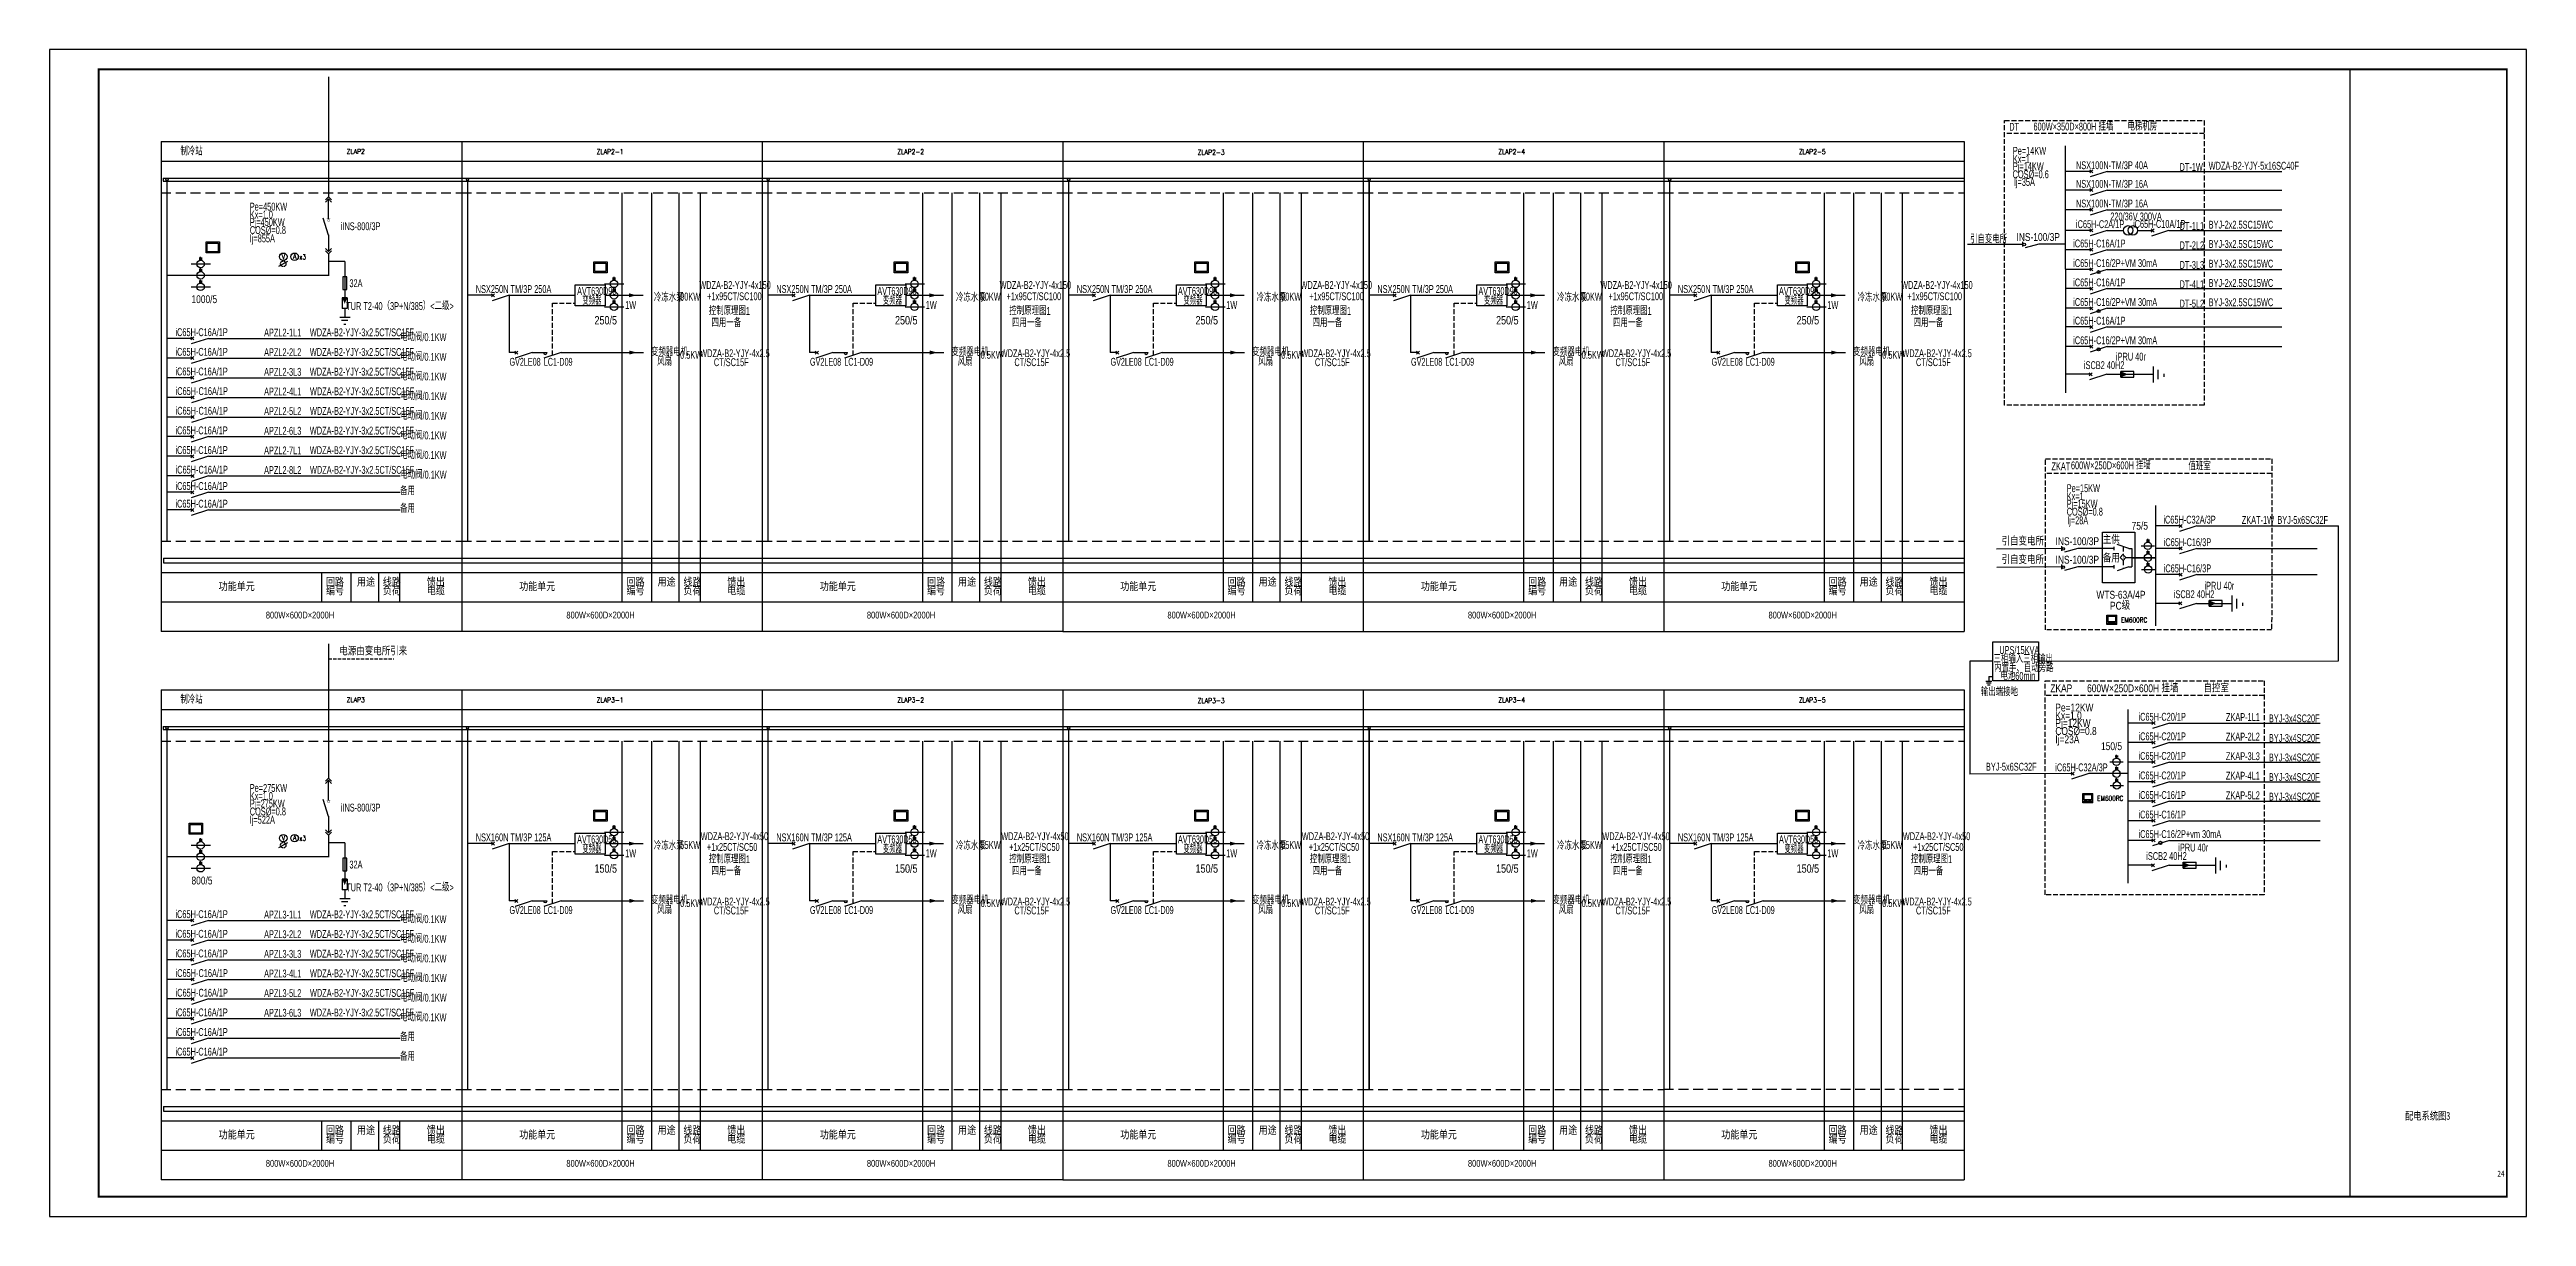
# Model space of a CAD drawing. Extents: x 562591 to 1355713, y 459382 to 835216.
# Drawn here: x 1229613 to 1355713, y 459382 to 518782 of the extents above; entities that cross this region are included whole.
import ezdxf
from ezdxf.enums import TextEntityAlignment as Align

# ---------------------------------------------------------------- set-up
doc = ezdxf.new("R2010")
doc.units = 0
doc.header["$LTSCALE"] = 1000
doc.header["$MEASUREMENT"] = 0
for name, pattern in [('__DASH', [0.35, 0.25, -0.1]), ('DASH', [0.35, 0.25, -0.1]), ('DASHED', [0.75, 0.5, -0.25]), ('DASHED2', [0.375, 0.25, -0.125])]:
    doc.linetypes.add(name, pattern=pattern)
for name, color, linetype in [('1', 8, 'Continuous'), ('CAPDI-TK2', 7, 'Continuous'), ('ELEC', 3, 'Continuous'), ('elegend', 4, 'Continuous'), ('elight', 1, 'Continuous'), ('ENGLISH', 4, 'Continuous'), ('epath', 1, 'Continuous'), ('esocket', 4, 'Continuous'), ('etext', 3, 'Continuous'), ('etxt', 3, 'Continuous'), ('E照明系统层', 1, 'Continuous'), ('G', 3, 'Continuous'), ('KX', 3, 'Continuous'), ('LINEAR', 1, 'Continuous'), ('R', 1, 'Continuous'), ('S3', 50, 'Continuous'), ('TEL_TITLE', 7, 'Continuous'), ('TT', 2, 'Continuous'), ('WIRE-照明', 1, 'Continuous'), ('元件', 7, 'Continuous'), ('动力平面尺寸标注层', 4, 'Continuous'), ('标注-动力', 7, 'Continuous'), ('照明平面导线层', 1, 'Continuous'), ('照明系统层', 1, 'Continuous'), ('电气', 1, 'Continuous')]:
    doc.layers.add(name, color=color, linetype=linetype)
doc.styles.add('CAPDI-仿宋', font='', dxfattribs={"width": 0.75})
doc.styles.add('CAPDI-宋体', font='', dxfattribs={"width": 0.75})
doc.styles.add('denggao', font='jrs.shx', dxfattribs={"width": 0.7, "height": 400, "bigfont": 'hztxt.shx'})
doc.styles.add('G', font='jrs.shx', dxfattribs={"width": 0.75, "bigfont": 'jhz.shx'})
doc.styles.add('hz', font='jrs.shx', dxfattribs={"width": 0.7, "bigfont": 'hztxt.shx'})
doc.styles.add('JHZ', font='jrs.shx', dxfattribs={"width": 0.5, "bigfont": 'hztxt.shx'})
doc.styles.add('ROMANS', font='ROMANS.shx', dxfattribs={"width": 0.8})
doc.styles.add('STYLE1', font='', dxfattribs={"width": 0.8, "height": 800})
doc.styles.get('CAPDI-仿宋').set_extended_font_data('FangSong')
doc.styles.get('CAPDI-宋体').set_extended_font_data('SimSun')
doc.styles.get('STYLE1').set_extended_font_data('NSimSun')

msp = doc.modelspace()

# ---------------------------------------------------------------- texts
at = {"color": 0, "ltscale": 0.3, "style": 'hz'}
for s, height, width, p in [('回路', 400, 0.85, (1243688, 491452, 0)), ('用途', 400, 0.85, (1245266, 491452, 0)), ('线路', 400, 0.85, (1246581, 491452, 0)), ('馈出', 400, 0.85, (1248819, 491452, 0)), ('回路', 400, 0.85, (1258988, 491452, 0)), ('用途', 400, 0.85, (1260566, 491452, 0)), ('线路', 400, 0.85, (1261881, 491452, 0)), ('馈出', 400, 0.85, (1264119, 491452, 0)), ('回路', 400, 0.85, (1274288, 491452, 0)), ('用途', 400, 0.85, (1275866, 491452, 0)), ('线路', 400, 0.85, (1277181, 491452, 0)), ('馈出', 400, 0.85, (1279419, 491452, 0)), ('回路', 400, 0.85, (1289588, 491452, 0)), ('用途', 400, 0.85, (1291166, 491452, 0)), ('线路', 400, 0.85, (1292481, 491452, 0)), ('馈出', 400, 0.85, (1294719, 491452, 0)), ('回路', 400, 0.85, (1304888, 491453, 0)), ('用途', 400, 0.85, (1306466, 491453, 0)), ('线路', 400, 0.85, (1307781, 491453, 0)), ('馈出', 400, 0.85, (1310019, 491453, 0)), ('回路', 400, 0.85, (1320188, 491453, 0)), ('用途', 400, 0.85, (1321766, 491453, 0)), ('线路', 400, 0.85, (1323081, 491453, 0)), ('馈出', 400, 0.85, (1325319, 491453, 0)), ('功能单元', 400, 0.85, (1238225, 491222, 0)), ('编号', 400, 0.85, (1243688, 491007, 0)), ('负荷', 400, 0.85, (1246581, 491007, 0)), ('电缆', 400, 0.85, (1248819, 491007, 0)), ('功能单元', 400, 0.85, (1253525, 491222, 0)), ('编号', 400, 0.85, (1258988, 491007, 0)), ('负荷', 400, 0.85, (1261881, 491006, 0)), ('电缆', 400, 0.85, (1264119, 491007, 0)), ('功能单元', 400, 0.85, (1268825, 491222, 0)), ('编号', 400, 0.85, (1274288, 491006, 0)), ('负荷', 400, 0.85, (1277181, 491006, 0)), ('电缆', 400, 0.85, (1279419, 491006, 0)), ('功能单元', 400, 0.85, (1284125, 491222, 0)), ('编号', 400, 0.85, (1289588, 491006, 0)), ('负荷', 400, 0.85, (1292481, 491006, 0)), ('电缆', 400, 0.85, (1294719, 491006, 0)), ('功能单元', 400, 0.85, (1299425, 491222, 0)), ('编号', 400, 0.85, (1304888, 491007, 0)), ('负荷', 400, 0.85, (1307781, 491007, 0)), ('电缆', 400, 0.85, (1310019, 491007, 0)), ('功能单元', 400, 0.85, (1314725, 491222, 0)), ('编号', 400, 0.85, (1320188, 491007, 0)), ('负荷', 400, 0.85, (1323081, 491007, 0)), ('电缆', 400, 0.85, (1325319, 491007, 0)), ('800W×600D×2000H', 350, 0.75, (1240625, 489820, 0)), ('800W×600D×2000H', 350, 0.75, (1255925, 489820, 0)), ('800W×600D×2000H', 350, 0.75, (1271225, 489820, 0)), ('800W×600D×2000H', 350, 0.75, (1286525, 489820, 0)), ('800W×600D×2000H', 350, 0.75, (1301825, 489820, 0)), ('800W×600D×2000H', 350, 0.75, (1317125, 489820, 0)), ('功能单元', 400, 0.85, (1238225, 463312, 0)), ('编号', 400, 0.85, (1243688, 463096, 0)), ('回路', 400, 0.85, (1243688, 463542, 0)), ('用途', 400, 0.85, (1245266, 463542, 0)), ('线路', 400, 0.85, (1246581, 463542, 0)), ('负荷', 400, 0.85, (1246581, 463096, 0)), ('馈出', 400, 0.85, (1248819, 463542, 0)), ('电缆', 400, 0.85, (1248819, 463096, 0)), ('功能单元', 400, 0.85, (1253525, 463312, 0)), ('编号', 400, 0.85, (1258988, 463096, 0)), ('回路', 400, 0.85, (1258988, 463542, 0)), ('用途', 400, 0.85, (1260566, 463542, 0)), ('线路', 400, 0.85, (1261881, 463542, 0)), ('负荷', 400, 0.85, (1261881, 463096, 0)), ('馈出', 400, 0.85, (1264119, 463542, 0)), ('电缆', 400, 0.85, (1264119, 463096, 0)), ('功能单元', 400, 0.85, (1268825, 463312, 0)), ('编号', 400, 0.85, (1274288, 463096, 0)), ('回路', 400, 0.85, (1274288, 463542, 0)), ('用途', 400, 0.85, (1275866, 463542, 0)), ('线路', 400, 0.85, (1277181, 463542, 0)), ('负荷', 400, 0.85, (1277181, 463096, 0)), ('馈出', 400, 0.85, (1279419, 463542, 0)), ('电缆', 400, 0.85, (1279419, 463096, 0)), ('功能单元', 400, 0.85, (1284125, 463312, 0)), ('编号', 400, 0.85, (1289588, 463096, 0)), ('回路', 400, 0.85, (1289588, 463542, 0)), ('用途', 400, 0.85, (1291166, 463542, 0)), ('线路', 400, 0.85, (1292481, 463542, 0)), ('负荷', 400, 0.85, (1292481, 463096, 0)), ('馈出', 400, 0.85, (1294719, 463542, 0)), ('电缆', 400, 0.85, (1294719, 463096, 0)), ('功能单元', 400, 0.85, (1299425, 463312, 0)), ('编号', 400, 0.85, (1304888, 463097, 0)), ('回路', 400, 0.85, (1304888, 463542, 0)), ('用途', 400, 0.85, (1306466, 463542, 0)), ('线路', 400, 0.85, (1307781, 463542, 0)), ('负荷', 400, 0.85, (1307781, 463096, 0)), ('馈出', 400, 0.85, (1310019, 463542, 0)), ('电缆', 400, 0.85, (1310019, 463097, 0)), ('功能单元', 400, 0.85, (1314725, 463312, 0)), ('编号', 400, 0.85, (1320188, 463097, 0)), ('回路', 400, 0.85, (1320188, 463543, 0)), ('用途', 400, 0.85, (1321766, 463543, 0)), ('线路', 400, 0.85, (1323081, 463543, 0)), ('负荷', 400, 0.85, (1323081, 463097, 0)), ('馈出', 400, 0.85, (1325319, 463543, 0)), ('电缆', 400, 0.85, (1325319, 463097, 0)), ('800W×600D×2000H', 350, 0.75, (1240625, 461910, 0)), ('800W×600D×2000H', 350, 0.75, (1255925, 461910, 0)), ('800W×600D×2000H', 350, 0.75, (1271225, 461910, 0)), ('800W×600D×2000H', 350, 0.75, (1286525, 461910, 0)), ('800W×600D×2000H', 350, 0.75, (1301825, 461910, 0)), ('800W×600D×2000H', 350, 0.75, (1317125, 461910, 0))]:
    msp.add_text(s, height=height, dxfattribs=dict(at, width=width)).set_placement(p)
at = {"color": 3, "ltscale": 0.5, "style": 'ROMANS', "width": 0.7}
for p in [(1335078, 489621, 0), (1333861, 480545, 0)]:
    msp.add_text('EM600RC', height=250, dxfattribs=at).set_placement(p)
at = {"color": 1, "style": 'CAPDI-仿宋', "width": 0.75}
msp.add_text('24', height=300, dxfattribs=at).set_placement((1354415, 461413), align=Align.CENTER)
at = {"layer": 'CAPDI-TK2', "style": 'CAPDI-宋体', "width": 0.75}
msp.add_text('配电系统图3', height=400, dxfattribs=at).set_placement((1350684, 464305), align=Align.CENTER)
at = {"layer": 'ELEC', "color": 3, "linetype": 'Continuous', "style": 'JHZ', "width": 0.8}
for s, p in [('1000/5', (1236839, 505874)), ('800/5', (1236839, 476282))]:
    msp.add_text(s, height=400, dxfattribs=at).set_placement(p)
at = {"layer": 'ELEC', "linetype": 'DASH', "ltscale": 0.67, "style": 'hz', "width": 0.8}
for s, p in [('引自变电所', (1328991, 493542, -10141772)), ('引自变电所', (1328991, 492602, -10141772)), ('电源由变电所引来', (1244365, 487946, -10141772))]:
    msp.add_text(s, height=400, dxfattribs=at).set_placement(p)
at = {"layer": 'ENGLISH', "color": 3, "style": 'ROMANS'}
for s, width, p in [('ZLAP2', 0.9, (1244739, 513467)), ('ZLAP2-1', 0.9, (1257467, 513456)), ('ZLAP2-2', 0.9, (1272767, 513456, 0)), ('ZLAP2-3', 0.9, (1288067, 513424, 0)), ('ZLAP2-4', 0.9, (1303367, 513456, 0)), ('ZLAP2-5', 0.9, (1318667, 513456, 0)), ('V', 0.75, (1241433, 508109)), ('A', 0.75, (1242013, 508128)), ('x3', 0.75, (1242324, 508101)), ('ZLAP3', 0.9, (1244739, 485557)), ('ZLAP3-1', 0.9, (1257467, 485546)), ('ZLAP3-2', 0.9, (1272767, 485546, 0)), ('ZLAP3-3', 0.9, (1288067, 485514, 0)), ('ZLAP3-4', 0.9, (1303367, 485546, 0)), ('ZLAP3-5', 0.9, (1318667, 485546, 0)), ('V', 0.75, (1241433, 478517)), ('A', 0.75, (1242013, 478535)), ('x3', 0.75, (1242324, 478509))]:
    msp.add_text(s, height=250, dxfattribs=dict(at, width=width)).set_placement(p)
at = {"layer": 'etext'}
for s, height, style, width, p in [('DT', 400, 'hz', 0.7, (1329382, 514651, 0)), ('600W×350D×800H 挂墙', 400, 'hz', 0.7, (1330614, 514662, 0)), ('电梯机房', 400, 'hz', 0.7, (1335404, 514662, 0)), ('制冷站', 400, 'hz', 0.7, (1236271, 513396, 0)), ('Pe=14KW', 400, 'hz', 0.7, (1329566, 513428, 17569017)), ('Kx=1', 400, 'hz', 0.7, (1329566, 513020, 17569017)), ('COS%%C=0.6', 400, 'hz', 0.7, (1329552, 512233, 17569017)), ('Pj=14KW', 400, 'hz', 0.7, (1329566, 512639, 17569017)), ('Ij=35A', 400, 'hz', 0.7, (1329616, 511843, 17569017)), ('NSX100N-TM/3P 40A', 400, 'hz', 0.7, (1332779, 512693, 0)), ('NSX100N-TM/3P 16A', 400, 'hz', 0.7, (1332779, 511745, 0)), ('DT-1W', 400, 'hz', 0.7, (1338053, 512601)), ('WDZA-B2-YJY-5x16SC40F', 400, 'hz', 0.7, (1339534, 512666, 0)), ('Pe=450KW', 400, 'hz', 0.7, (1239807, 510585, 17569017)), ('NSX100N-TM/3P 16A', 400, 'hz', 0.7, (1332779, 510745, 0)), ('COS%%C=0.8', 400, 'hz', 0.7, (1239807, 509391, 17569017)), ('Kx=1.0', 400, 'hz', 0.7, (1239807, 510177, 17569017)), ('Pj=450KW', 400, 'hz', 0.7, (1239807, 509797, 17569017)), ('iINS-800/3P', 400, 'hz', 0.7, (1244440, 509588, 0)), ('iC65H-C2A/1P', 400, 'hz', 0.7, (1332779, 509693, 0)), ('220/36V 300VA', 400, 'hz', 0.7, (1334527, 510085, 0)), ('iC65H-C10A/1P', 400, 'hz', 0.7, (1335685, 509705, 0)), ('DT-1L1', 400, 'hz', 0.7, (1338053, 509601)), ('BYJ-2x2.5SC15WC', 400, 'hz', 0.7, (1339534, 509666, 0)), ('Ij=855A', 400, 'hz', 0.7, (1239807, 508969, 17569017)), ('引自变电所', 400, 'hz', 0.7, (1327387, 508927)), ('iC65H-C16A/1P', 400, 'hz', 0.7, (1332638, 508710, 0)), ('DT-2L2', 400, 'hz', 0.7, (1338053, 508618)), ('BYJ-3x2.5SC15WC', 400, 'hz', 0.7, (1339534, 508684, 0)), ('WDZA-B2-YJY-4x150', 400, 'hz', 0.7, (1262691, 506595, -3380583)), ('WDZA-B2-YJY-4x150', 400, 'hz', 0.7, (1277983, 506595, -3380583)), ('WDZA-B2-YJY-4x150', 400, 'hz', 0.7, (1293300, 506595, -3380583)), ('WDZA-B2-YJY-4x150', 400, 'hz', 0.7, (1308565, 506595, -3380583)), ('WDZA-B2-YJY-4x150', 400, 'hz', 0.7, (1323878, 506595, -3380583)), ('iC65H-C16/2P+VM 30mA', 400, 'hz', 0.7, (1332638, 507710, 0)), ('iC65H-C16A/1P', 400, 'hz', 0.7, (1332638, 506728, 0)), ('DT-3L3', 400, 'hz', 0.7, (1338053, 507618)), ('DT-4L1', 400, 'hz', 0.7, (1338053, 506635)), ('BYJ-3x2.5SC15WC', 400, 'hz', 0.7, (1339534, 507684, 0)), ('BYJ-2x2.5SC15WC', 400, 'hz', 0.7, (1339534, 506701, 0)), ('NSX250N TM/3P 250A', 400, 'hz', 0.7, (1251311, 506389, 0)), ('1W', 400, 'hz', 0.7, (1258918, 505579, 3380583)), ('冷冻水泵', 400, 'hz', 0.7, (1260381, 505956, -3380583)), ('90KW', 400, 'hz', 0.7, (1261717, 506005, -3380583)), ('+1x95CT/SC100', 400, 'hz', 0.7, (1263089, 506023, -3380583)), ('控制原理图1', 400, 'hz', 0.7, (1263176, 505276, 4690638)), ('NSX250N TM/3P 250A', 400, 'hz', 0.7, (1266611, 506389, 0)), ('1W', 400, 'hz', 0.7, (1274218, 505579, 3380583)), ('冷冻水泵', 400, 'hz', 0.7, (1275761, 505956, -3380583)), ('90KW', 400, 'hz', 0.7, (1277017, 506005, -3380583)), ('+1x95CT/SC100', 400, 'hz', 0.7, (1278335, 506023, -3380583)), ('控制原理图1', 400, 'hz', 0.7, (1278476, 505276, 4690638)), ('NSX250N TM/3P 250A', 400, 'hz', 0.7, (1281911, 506389, 0)), ('1W', 400, 'hz', 0.7, (1289518, 505579, 3380583)), ('冷冻水泵', 400, 'hz', 0.7, (1291061, 505956, -3380583)), ('90KW', 400, 'hz', 0.7, (1292317, 506005, -3380583)), ('+1x95CT/SC100', 400, 'hz', 0.7, (1293747, 506023, -3380583)), ('控制原理图1', 400, 'hz', 0.7, (1293776, 505276, 4690638)), ('NSX250N TM/3P 250A', 400, 'hz', 0.7, (1297211, 506389, 0)), ('1W', 400, 'hz', 0.7, (1304818, 505579, 3380583)), ('冷冻水泵', 400, 'hz', 0.7, (1306361, 505956, -3380583)), ('90KW', 400, 'hz', 0.7, (1307617, 506005, -3380583)), ('+1x95CT/SC100', 400, 'hz', 0.7, (1308980, 506023, -3380583)), ('控制原理图1', 400, 'hz', 0.7, (1309076, 505276, 4690638)), ('NSX250N TM/3P 250A', 400, 'hz', 0.7, (1312511, 506389, 0)), ('1W', 400, 'hz', 0.7, (1320118, 505579, 3380583)), ('冷冻水泵', 400, 'hz', 0.7, (1321661, 505956, -3380583)), ('90KW', 400, 'hz', 0.7, (1322917, 506005, -3380583)), ('+1x95CT/SC100', 400, 'hz', 0.7, (1324199, 506023, -3380583)), ('控制原理图1', 400, 'hz', 0.7, (1324376, 505277, 4690638)), ('iC65H-C16/2P+VM 30mA', 400, 'hz', 0.7, (1332638, 505728, 0)), ('DT-5L2', 400, 'hz', 0.7, (1338053, 505652)), ('BYJ-3x2.5SC15WC', 400, 'hz', 0.7, (1339534, 505718, 0)), ('iC65H-C16A/1P', 400, 'hz', 0.7, (1236022, 504194, 0)), ('APZL2-1L1', 400, 'hz', 0.7, (1240536, 504175, 0)), ('WDZA-B2-YJY-3x2.5CT/SC15F', 400, 'hz', 0.7, (1242864, 504186, 0)), ('四用一备', 400, 'hz', 0.7, (1263312, 504666, 0)), ('四用一备', 400, 'hz', 0.7, (1278612, 504666, 0)), ('四用一备', 400, 'hz', 0.7, (1293912, 504666, 0)), ('四用一备', 400, 'hz', 0.7, (1309212, 504666, 0)), ('四用一备', 400, 'hz', 0.7, (1324512, 504666, 0)), ('iC65H-C16A/1P', 400, 'hz', 0.7, (1332638, 504780, 0)), ('iC65H-C16A/1P', 400, 'hz', 0.7, (1236022, 503194, 0)), ('APZL2-2L2', 400, 'hz', 0.7, (1240536, 503175, 0)), ('WDZA-B2-YJY-3x2.5CT/SC15F', 400, 'hz', 0.7, (1242864, 503186, 0)), ('电动阀/0.1KW', 400, 'hz', 0.7, (1247460, 503940, 0)), ('电动阀/0.1KW', 400, 'hz', 0.7, (1247460, 502940, 0)), ('变频器电机', 400, 'hz', 0.7, (1260230, 503187, -3380583)), ('0.5KW', 400, 'hz', 0.7, (1261717, 503042, -3380583)), ('WDZA-B2-YJY-4x2.5', 400, 'hz', 0.7, (1262738, 503123, 0)), ('变频器电机', 400, 'hz', 0.7, (1275530, 503187, -3380583)), ('0.5KW', 400, 'hz', 0.7, (1277017, 503042, -3380583)), ('WDZA-B2-YJY-4x2.5', 400, 'hz', 0.7, (1278038, 503123, 0)), ('变频器电机', 400, 'hz', 0.7, (1290830, 503187, -3380583)), ('0.5KW', 400, 'hz', 0.7, (1292317, 503042, -3380583)), ('WDZA-B2-YJY-4x2.5', 400, 'hz', 0.7, (1293338, 503123, 0)), ('变频器电机', 400, 'hz', 0.7, (1306130, 503187, -3380583)), ('0.5KW', 400, 'hz', 0.7, (1307617, 503042, -3380583)), ('WDZA-B2-YJY-4x2.5', 400, 'hz', 0.7, (1308638, 503123, 0)), ('变频器电机', 400, 'hz', 0.7, (1321430, 503188, -3380583)), ('0.5KW', 400, 'hz', 0.7, (1322917, 503042, -3380583)), ('WDZA-B2-YJY-4x2.5', 400, 'hz', 0.7, (1323938, 503123, 0)), ('iC65H-C16/2P+VM 30mA', 400, 'hz', 0.7, (1332638, 503780, 0)), ('iC65H-C16A/1P', 400, 'hz', 0.7, (1236022, 502194, 0)), ('APZL2-3L3', 400, 'hz', 0.7, (1240536, 502175, 0)), ('WDZA-B2-YJY-3x2.5CT/SC15F', 400, 'hz', 0.7, (1242864, 502186, 0)), ('电动阀/0.1KW', 400, 'hz', 0.7, (1247460, 501940, 0)), ('风扇', 400, 'hz', 0.7, (1260546, 502687, -3380583)), ('CT/SC15F', 400, 'hz', 0.7, (1263434, 502667, 0)), ('风扇', 400, 'hz', 0.7, (1275846, 502687, -3380583)), ('CT/SC15F', 400, 'hz', 0.7, (1278734, 502667, 0)), ('风扇', 400, 'hz', 0.7, (1291146, 502687, -3380583)), ('CT/SC15F', 400, 'hz', 0.7, (1294034, 502667, 0)), ('风扇', 400, 'hz', 0.7, (1306446, 502687, -3380583)), ('CT/SC15F', 400, 'hz', 0.7, (1309334, 502667, 0)), ('风扇', 400, 'hz', 0.7, (1321746, 502687, -3380583)), ('CT/SC15F', 400, 'hz', 0.7, (1324634, 502668, 0)), ('iSCB2 40H2', 400, 'hz', 0.7, (1333184, 502516, 0)), ('iC65H-C16A/1P', 400, 'hz', 0.7, (1236030, 501194, 0)), ('APZL2-4L1', 400, 'hz', 0.7, (1240536, 501175, 0)), ('WDZA-B2-YJY-3x2.5CT/SC15F', 400, 'hz', 0.7, (1242872, 501186, 0)), ('电动阀/0.1KW', 400, 'hz', 0.7, (1247468, 500940, 0)), ('iC65H-C16A/1P', 400, 'hz', 0.7, (1236022, 499194, 0)), ('iC65H-C16A/1P', 400, 'hz', 0.7, (1236030, 500194, 0)), ('APZL2-5L2', 400, 'hz', 0.7, (1240536, 500175, 0)), ('APZL2-6L3', 400, 'hz', 0.7, (1240536, 499175, 0)), ('WDZA-B2-YJY-3x2.5CT/SC15F', 400, 'hz', 0.7, (1242864, 499186, 0)), ('WDZA-B2-YJY-3x2.5CT/SC15F', 400, 'hz', 0.7, (1242872, 500186, 0)), ('电动阀/0.1KW', 400, 'hz', 0.7, (1247460, 498940, 0)), ('电动阀/0.1KW', 400, 'hz', 0.7, (1247468, 499940, 0)), ('iC65H-C16A/1P', 400, 'hz', 0.7, (1236022, 498194, 0)), ('APZL2-7L1', 400, 'hz', 0.7, (1240536, 498175, 0)), ('WDZA-B2-YJY-3x2.5CT/SC15F', 400, 'hz', 0.7, (1242864, 498186, 0)), ('电动阀/0.1KW', 400, 'hz', 0.7, (1247460, 497940, 0)), ('iC65H-C16A/1P', 400, 'hz', 0.7, (1236030, 497194, 0)), ('APZL2-8L2', 400, 'hz', 0.7, (1240536, 497175, 0)), ('WDZA-B2-YJY-3x2.5CT/SC15F', 400, 'hz', 0.7, (1242872, 497186, 0)), ('电动阀/0.1KW', 400, 'hz', 0.7, (1247468, 496940, 0)), ('ZKAT', 400, 'hz', 0.7, (1331530, 497366, 0)), ('600W×250D×600H 挂墙', 400, 'hz', 0.7, (1332523, 497416, 0)), ('值班室', 400, 'hz', 0.7, (1338503, 497364, 0)), ('iC65H-C16A/1P', 400, 'hz', 0.7, (1236022, 496363, 0)), ('iC65H-C16A/1P', 400, 'hz', 0.7, (1236022, 495464, 0)), ('备用', 400, 'hz', 0.7, (1247460, 496109, 0)), ('备用', 400, 'hz', 0.7, (1247460, 495210, 0)), ('Pe=15KW', 400, 'hz', 0.7, (1332307, 496252, 17569017)), ('Kx=1', 400, 'hz', 0.7, (1332307, 495844, 17569017)), ('Pj=15KW', 400, 'hz', 0.7, (1332307, 495463, 17569017)), ('COS%%C=0.8', 400, 'hz', 0.7, (1332307, 495057, 17569017)), ('Ij=28A', 400, 'hz', 0.7, (1332330, 494615, 17569017)), ('iC65H-C32A/3P', 400, 'hz', 0.7, (1337228, 494652, 0)), ('ZKAT-1W', 400, 'hz', 0.7, (1341220, 494636, 0)), ('BYJ-5x6SC32F', 400, 'hz', 0.7, (1343031, 494638, 0)), ('iC65H-C16/3P', 400, 'hz', 0.7, (1337246, 493504, 0)), ('I', 133, 'STYLE1', 0.9, (1335145, 492873, 0)), ('iC65H-C16/3P', 400, 'hz', 0.7, (1337246, 492172, 0)), ('iSCB2 40H2', 400, 'hz', 0.7, (1337762, 490856, 0)), ('UPS/15KVA', 400, 'hz', 0.7, (1328875, 488017, 0)), ('三相输入三相输出', 400, 'hz', 0.7, (1328580, 487555, 0)), ('内置手、自动旁路', 400, 'hz', 0.7, (1328612, 487097, 0)), ('电池60min', 400, 'hz', 0.7, (1328934, 486697, 0)), ('制冷站', 400, 'hz', 0.7, (1236271, 485486, 0)), ('输出端接地', 400, 'hz', 0.7, (1327937, 485874, 0)), ('ZKAP', 400, 'hz', 0.8, (1331473, 486068, 0)), ('Pe=12KW', 400, 'hz', 0.8, (1331728, 485087, 17569017)), ('600W×250D×600H 挂墙', 400, 'hz', 0.8, (1333345, 486068, 0)), ('自控室', 400, 'hz', 0.8, (1339270, 486068, 0)), ('COS%%C=0.8', 400, 'hz', 0.8, (1331728, 483892, 17569017)), ('Kx=1.0', 400, 'hz', 0.8, (1331728, 484678, 17569017)), ('Pj=12KW', 400, 'hz', 0.8, (1331728, 484298, 17569017)), ('iC65H-C20/1P', 400, 'hz', 0.7, (1335961, 484617, 0)), ('ZKAP-1L1', 400, 'hz', 0.7, (1340412, 484602, 0)), ('BYJ-3x4SC20F', 400, 'hz', 0.7, (1342601, 484536, 0)), ('Ij=23A', 400, 'hz', 0.8, (1331728, 483470, 17569017)), ('iC65H-C20/1P', 400, 'hz', 0.7, (1335961, 483622, 0)), ('iC65H-C20/1P', 400, 'hz', 0.7, (1335961, 482627, 0)), ('ZKAP-2L2', 400, 'hz', 0.7, (1340412, 483606, 0)), ('ZKAP-3L3', 400, 'hz', 0.7, (1340412, 482611, 0)), ('BYJ-3x4SC20F', 400, 'hz', 0.7, (1342601, 483541, 0)), ('BYJ-5x6SC32F', 400, 'hz', 0.7, (1328196, 482075, 0)), ('iC65H-C32A/3P', 400, 'hz', 0.7, (1331728, 482041, 0)), ('iC65H-C20/1P', 400, 'hz', 0.7, (1335961, 481631, 0)), ('ZKAP-4L1', 400, 'hz', 0.7, (1340412, 481616, 0)), ('BYJ-3x4SC20F', 400, 'hz', 0.7, (1342601, 482546, 0)), ('BYJ-3x4SC20F', 400, 'hz', 0.7, (1342601, 481550, 0)), ('Pe=275KW', 400, 'hz', 0.7, (1239807, 480993, 17569017)), ('Kx=1.0', 400, 'hz', 0.7, (1239807, 480585, 17569017)), ('Pj=275KW', 400, 'hz', 0.7, (1239807, 480204, 17569017)), ('iC65H-C16/1P', 400, 'hz', 0.7, (1335961, 480636, 0)), ('ZKAP-5L2', 400, 'hz', 0.7, (1340412, 480621, 0)), ('BYJ-3x4SC20F', 400, 'hz', 0.7, (1342601, 480555, 0)), ('COS%%C=0.8', 400, 'hz', 0.7, (1239807, 479798, 17569017)), ('Ij=522A', 400, 'hz', 0.7, (1239807, 479376, 17569017)), ('iINS-800/3P', 400, 'hz', 0.7, (1244440, 479995, 0)), ('iC65H-C16/1P', 400, 'hz', 0.7, (1335961, 479641, 0)), ('NSX160N TM/3P 125A', 400, 'hz', 0.7, (1251311, 478479, 0)), ('1W', 400, 'hz', 0.7, (1258918, 477669, 3380583)), ('冷冻水泵', 400, 'hz', 0.7, (1260381, 478046, -3380583)), ('55KW', 400, 'hz', 0.7, (1261717, 478095, -3380583)), ('WDZA-B2-YJY-4x50', 400, 'hz', 0.7, (1262765, 478537, -3380583)), ('+1x25CT/SC50', 400, 'hz', 0.7, (1263079, 477990, -3380583)), ('NSX160N TM/3P 125A', 400, 'hz', 0.7, (1266611, 478479, 0)), ('1W', 400, 'hz', 0.7, (1274218, 477669, 3380583)), ('冷冻水泵', 400, 'hz', 0.7, (1275761, 478046, -3380583)), ('55KW', 400, 'hz', 0.7, (1277017, 478095, -3380583)), ('WDZA-B2-YJY-4x50', 400, 'hz', 0.7, (1278065, 478537, -3380583)), ('+1x25CT/SC50', 400, 'hz', 0.7, (1278467, 477990, -3380583)), ('NSX160N TM/3P 125A', 400, 'hz', 0.7, (1281911, 478479, 0)), ('1W', 400, 'hz', 0.7, (1289518, 477669, 3380583)), ('冷冻水泵', 400, 'hz', 0.7, (1291061, 478046, -3380583)), ('55KW', 400, 'hz', 0.7, (1292317, 478095, -3380583)), ('WDZA-B2-YJY-4x50', 400, 'hz', 0.7, (1293365, 478537, -3380583)), ('+1x25CT/SC50', 400, 'hz', 0.7, (1293721, 477990, -3380583)), ('NSX160N TM/3P 125A', 400, 'hz', 0.7, (1297211, 478479, 0)), ('1W', 400, 'hz', 0.7, (1304818, 477669, 3380583)), ('冷冻水泵', 400, 'hz', 0.7, (1306361, 478046, -3380583)), ('55KW', 400, 'hz', 0.7, (1307617, 478095, -3380583)), ('WDZA-B2-YJY-4x50', 400, 'hz', 0.7, (1308665, 478537, -3380583)), ('+1x25CT/SC50', 400, 'hz', 0.7, (1309121, 477990, -3380583)), ('NSX160N TM/3P 125A', 400, 'hz', 0.7, (1312511, 478479, 0)), ('1W', 400, 'hz', 0.7, (1320118, 477669, 3380583)), ('冷冻水泵', 400, 'hz', 0.7, (1321661, 478046, -3380583)), ('55KW', 400, 'hz', 0.7, (1322917, 478095, -3380583)), ('WDZA-B2-YJY-4x50', 400, 'hz', 0.7, (1323965, 478537, -3380583)), ('+1x25CT/SC50', 400, 'hz', 0.7, (1324482, 477990, -3380583)), ('iC65H-C16/2P+vm 30mA', 400, 'hz', 0.7, (1335961, 478645, 0)), ('iSCB2 40H2', 400, 'hz', 0.7, (1336358, 477527, 0)), ('控制原理图1', 400, 'hz', 0.7, (1263176, 477366, 4690638)), ('四用一备', 400, 'hz', 0.7, (1263312, 476756, 0)), ('控制原理图1', 400, 'hz', 0.7, (1278476, 477366, 4690638)), ('四用一备', 400, 'hz', 0.7, (1278612, 476756, 0)), ('控制原理图1', 400, 'hz', 0.7, (1293776, 477366, 4690638)), ('四用一备', 400, 'hz', 0.7, (1293912, 476756, 0)), ('控制原理图1', 400, 'hz', 0.7, (1309076, 477366, 4690638)), ('四用一备', 400, 'hz', 0.7, (1309212, 476756, 0)), ('控制原理图1', 400, 'hz', 0.7, (1324376, 477366, 4690638)), ('四用一备', 400, 'hz', 0.7, (1324512, 476756, 0)), ('变频器电机', 400, 'hz', 0.7, (1260230, 475277, -3380583)), ('0.5KW', 400, 'hz', 0.7, (1261717, 475132, -3380583)), ('WDZA-B2-YJY-4x2.5', 400, 'hz', 0.7, (1262738, 475213, 0)), ('变频器电机', 400, 'hz', 0.7, (1275530, 475277, -3380583)), ('0.5KW', 400, 'hz', 0.7, (1277017, 475132, -3380583)), ('WDZA-B2-YJY-4x2.5', 400, 'hz', 0.7, (1278038, 475213, 0)), ('变频器电机', 400, 'hz', 0.7, (1290830, 475277, -3380583)), ('0.5KW', 400, 'hz', 0.7, (1292317, 475132, -3380583)), ('WDZA-B2-YJY-4x2.5', 400, 'hz', 0.7, (1293338, 475213, 0)), ('变频器电机', 400, 'hz', 0.7, (1306130, 475277, -3380583)), ('0.5KW', 400, 'hz', 0.7, (1307617, 475132, -3380583)), ('WDZA-B2-YJY-4x2.5', 400, 'hz', 0.7, (1308638, 475213, 0)), ('变频器电机', 400, 'hz', 0.7, (1321430, 475277, -3380583)), ('0.5KW', 400, 'hz', 0.7, (1322917, 475132, -3380583)), ('WDZA-B2-YJY-4x2.5', 400, 'hz', 0.7, (1323938, 475213, 0)), ('iC65H-C16A/1P', 400, 'hz', 0.7, (1236022, 474570, 0)), ('APZL3-1L1', 400, 'hz', 0.7, (1240536, 474550, 0)), ('WDZA-B2-YJY-3x2.5CT/SC15F', 400, 'hz', 0.7, (1242864, 474562, 0)), ('电动阀/0.1KW', 400, 'hz', 0.7, (1247460, 474316, 0)), ('风扇', 400, 'hz', 0.7, (1260546, 474777, -3380583)), ('CT/SC15F', 400, 'hz', 0.7, (1263434, 474757, 0)), ('风扇', 400, 'hz', 0.7, (1275846, 474777, -3380583)), ('CT/SC15F', 400, 'hz', 0.7, (1278734, 474757, 0)), ('风扇', 400, 'hz', 0.7, (1291146, 474777, -3380583)), ('CT/SC15F', 400, 'hz', 0.7, (1294034, 474757, 0)), ('风扇', 400, 'hz', 0.7, (1306446, 474777, -3380583)), ('CT/SC15F', 400, 'hz', 0.7, (1309334, 474757, 0)), ('风扇', 400, 'hz', 0.7, (1321746, 474777, -3380583)), ('CT/SC15F', 400, 'hz', 0.7, (1324634, 474757, 0)), ('iC65H-C16A/1P', 400, 'hz', 0.7, (1236022, 473570, 0)), ('iC65H-C16A/1P', 400, 'hz', 0.7, (1236022, 472570, 0)), ('APZL3-2L2', 400, 'hz', 0.7, (1240536, 473550, 0)), ('APZL3-3L3', 400, 'hz', 0.7, (1240536, 472550, 0)), ('WDZA-B2-YJY-3x2.5CT/SC15F', 400, 'hz', 0.7, (1242864, 473562, 0)), ('WDZA-B2-YJY-3x2.5CT/SC15F', 400, 'hz', 0.7, (1242864, 472562, 0)), ('电动阀/0.1KW', 400, 'hz', 0.7, (1247460, 473316, 0)), ('iC65H-C16A/1P', 400, 'hz', 0.7, (1236030, 471570, 0)), ('APZL3-4L1', 400, 'hz', 0.7, (1240536, 471550, 0)), ('WDZA-B2-YJY-3x2.5CT/SC15F', 400, 'hz', 0.7, (1242872, 471562, 0)), ('电动阀/0.1KW', 400, 'hz', 0.7, (1247460, 472316, 0)), ('电动阀/0.1KW', 400, 'hz', 0.7, (1247468, 471316, 0)), ('iC65H-C16A/1P', 400, 'hz', 0.7, (1236030, 470570, 0)), ('APZL3-5L2', 400, 'hz', 0.7, (1240536, 470550, 0)), ('WDZA-B2-YJY-3x2.5CT/SC15F', 400, 'hz', 0.7, (1242872, 470562, 0)), ('电动阀/0.1KW', 400, 'hz', 0.7, (1247468, 470316, 0)), ('iC65H-C16A/1P', 400, 'hz', 0.7, (1236022, 469570, 0)), ('APZL3-6L3', 400, 'hz', 0.7, (1240536, 469550, 0)), ('WDZA-B2-YJY-3x2.5CT/SC15F', 400, 'hz', 0.7, (1242864, 469562, 0)), ('电动阀/0.1KW', 400, 'hz', 0.7, (1247460, 469316, 0)), ('iC65H-C16A/1P', 400, 'hz', 0.7, (1236022, 468570, 0)), ('iC65H-C16A/1P', 400, 'hz', 0.7, (1236022, 467570, 0)), ('备用', 400, 'hz', 0.7, (1247460, 468316, 0)), ('备用', 400, 'hz', 0.7, (1247460, 467316, 0))]:
    msp.add_text(s, height=height, dxfattribs=dict(at, style=style, width=width)).set_placement(p)
at = {"layer": 'etext', "linetype": 'Continuous', "ltscale": 10, "style": 'G', "width": 0.8}
for s, p in [('INS-100/3P', (1329750, 509039, 0)), ('75/5', (1335611, 494340, 0)), ('INS-100/3P', (1331741, 493554, 0)), ('INS-100/3P', (1331741, 492613, 0)), ('150/5', (1334053, 483120, 0))]:
    msp.add_text(s, height=400, dxfattribs=at).set_placement(p)
at = {"layer": 'etext', "style": 'hz', "width": 0.7}
for s, p in [('32A', (1245214, 506888, 0)), ('TUR T2-40（3P+N/385）<二级> ', (1247506, 505774, 0)), ('iPRU 40r', (1335575, 503157, 0)), ('iPRU 40r', (1340079, 491497, 0)), ('iPRU 40r', (1338749, 478168, 0)), ('32A', (1245214, 477295, 0)), ('TUR T2-40（3P+N/385）<二级> ', (1247506, 476182, 0))]:
    msp.add_text(s, height=400, dxfattribs=at).set_placement(p, align=Align.MIDDLE)
at = {"layer": 'E照明系统层', "color": 3, "style": 'JHZ', "width": 0.8}
for s, p in [('备用', (1334146, 492680, 0)), ('主供', (1334146, 493620, 0)), ('WTS-63A/4P', (1333819, 490830, 0)), ('PC级', (1334511, 490271, 0))]:
    msp.add_text(s, height=400, dxfattribs=at).set_placement(p)
at = {"layer": '动力平面尺寸标注层', "color": 3, "style": 'denggao', "width": 0.8}
for s, p in [('250/5', (1257357, 504789, 0)), ('250/5', (1272657, 504789, 0)), ('250/5', (1287957, 504789, 0)), ('250/5', (1303257, 504789, 0)), ('250/5', (1318557, 504789, 0)), ('150/5', (1257357, 476879, 0)), ('150/5', (1272657, 476879, 0)), ('150/5', (1287957, 476879, 0)), ('150/5', (1303257, 476879, 0)), ('150/5', (1318557, 476879, 0))]:
    msp.add_text(s, height=427.5, dxfattribs=at).set_placement(p)
at = {"layer": '照明系统层', "color": 3, "style": 'JHZ', "width": 0.6}
for s, p in [('AVT630D90', (1256473, 506291, 0)), ('变频器', (1256739, 505796, 0)), ('AVT630D90', (1271760, 506291, 0)), ('变频器', (1272039, 505796, 0)), ('AVT630D90', (1287060, 506291, 0)), ('变频器', (1287339, 505796, 0)), ('AVT630D90', (1302360, 506291, 0)), ('变频器', (1302639, 505796, 0)), ('AVT630D90', (1317660, 506291, 0)), ('变频器', (1317939, 505796, 0)), ('GV2LE08', (1253027, 502687, 0)), ('LC1-D09', (1254774, 502687, 0)), ('GV2LE08', (1268327, 502687, 0)), ('LC1-D09', (1270074, 502687, 0)), ('GV2LE08', (1283627, 502687, 0)), ('LC1-D09', (1285374, 502687, 0)), ('GV2LE08', (1298927, 502687, 0)), ('LC1-D09', (1300674, 502687, 0)), ('GV2LE08', (1314227, 502687, 0)), ('LC1-D09', (1315974, 502687, 0)), ('AVT630D55', (1256473, 478381, 0)), ('变频器', (1256739, 477886, 0)), ('AVT630D55', (1271760, 478381, 0)), ('变频器', (1272039, 477886, 0)), ('AVT630D55', (1287060, 478381, 0)), ('变频器', (1287339, 477886, 0)), ('AVT630D55', (1302360, 478381, 0)), ('变频器', (1302639, 477886, 0)), ('AVT630D55', (1317660, 478381, 0)), ('变频器', (1317939, 477886, 0)), ('GV2LE08', (1253027, 474777, 0)), ('LC1-D09', (1254774, 474777, 0)), ('GV2LE08', (1268327, 474777, 0)), ('LC1-D09', (1270074, 474777, 0)), ('GV2LE08', (1283627, 474777, 0)), ('LC1-D09', (1285374, 474777, 0)), ('GV2LE08', (1298927, 474777, 0)), ('LC1-D09', (1300674, 474777, 0)), ('GV2LE08', (1314227, 474777, 0)), ('LC1-D09', (1315974, 474777, 0))]:
    msp.add_text(s, height=400, dxfattribs=at).set_placement(p)

# ---------------------------------------------------------------- blocks, each defined once
blk = doc.blocks.new('BIAO')
at = {"color": 4}
for p, q in [((-315, 0), (-315, 594)), ((-315, 594), (315, 594)), ((315, 0), (-315, 0)), ((-235, 119), (-153, 119)), ((-235, 36), (-235, 119)), ((-153, 36), (-235, 36)), ((-153, 119), (-153, 36)), ((-130, 119), (-47, 119)), ((-130, 36), (-130, 119)), ((-47, 36), (-130, 36)), ((-47, 119), (-47, 36)), ((47, 119), (130, 119)), ((47, 36), (47, 119)), ((130, 36), (47, 36)), ((130, 119), (130, 36)), ((153, 119), (235, 119)), ((153, 36), (153, 119)), ((235, 36), (153, 36)), ((235, 119), (235, 36)), ((315, 0), (315, 594))]:
    blk.add_line(p, q, dxfattribs=at)
blk.add_lwpolyline([(-235, 515), (235, 515), (235, 174), (-235, 174)], close=True, dxfattribs=at)

# ---------------------------------------------------------------- linework, layer by layer
at = {"color": 3, "ltscale": 0.3}
for p, q in [((1235404, 512233), (1281195, 512233, 0)), ((1235404, 512233), (1235404, 512083)), ((1235404, 512083), (1281195, 512083, 0)), ((1235404, 484323), (1281195, 484323, 0)), ((1235404, 484323), (1235404, 484173)), ((1235404, 484173), (1281195, 484173, 0))]:
    msp.add_line(p, q, dxfattribs=at)
at = {"color": 9, "linetype": 'DASHED'}
for p, q in [((1235295, 511480), (1250595, 511480, 0)), ((1250595, 511480, 0), (1250595, 511480, 0)), ((1250595, 511480, 0), (1265895, 511480, 0)), ((1265895, 511480, 0), (1281195, 511480, 0)), ((1281195, 511480, 0), (1281195, 511480, 0)), ((1281195, 511480, 0), (1296495, 511480, 0)), ((1296495, 511480, 0), (1296495, 511480, 0)), ((1296495, 511480, 0), (1311795, 511480, 0)), ((1311795, 511480, 0), (1311795, 511480, 0)), ((1311795, 511480, 0), (1327095, 511480)), ((1235295, 493762, 0), (1250595, 493762, 0)), ((1250595, 493762, 0), (1250595, 493762, 0)), ((1250595, 493762, 0), (1265895, 493762, 0)), ((1265895, 493762, 0), (1281195, 493762, 0)), ((1281195, 493762, 0), (1281195, 493762, 0)), ((1281195, 493762, 0), (1296495, 493762, 0)), ((1296495, 493763, 0), (1296495, 493763, 0)), ((1296495, 493763, 0), (1311795, 493763, 0)), ((1311795, 493763, 0), (1311795, 493763, 0)), ((1311795, 493763, 0), (1327095, 493763, 0)), ((1235295, 483570), (1250595, 483570, 0)), ((1250595, 483570, 0), (1250595, 483570, 0)), ((1250595, 483570, 0), (1265895, 483570, 0)), ((1265895, 483570, 0), (1281195, 483570, 0)), ((1281195, 483570, 0), (1281195, 483570, 0)), ((1281195, 483570, 0), (1296495, 483570, 0)), ((1296495, 483570, 0), (1296495, 483570, 0)), ((1296495, 483570, 0), (1311795, 483570, 0)), ((1311795, 483570, 0), (1311795, 483570, 0)), ((1311795, 483570, 0), (1327095, 483570)), ((1235295, 465852, 0), (1250595, 465852, 0)), ((1250595, 465852, 0), (1250595, 465852, 0)), ((1250595, 465852, 0), (1265895, 465852, 0)), ((1265895, 465852, 0), (1281195, 465852, 0)), ((1281195, 465852, 0), (1281195, 465852, 0)), ((1281195, 465852, 0), (1296495, 465852, 0)), ((1296495, 465852, 0), (1296495, 465852, 0)), ((1296495, 465852, 0), (1311795, 465852, 0)), ((1311795, 465853, 0), (1311795, 465853, 0)), ((1311795, 465853, 0), (1327095, 465853, 0))]:
    msp.add_line(p, q, dxfattribs=at)
at = {"color": 1, "ltscale": 0.3}
for p, q in [((1255652, 506271, 0), (1256381, 506271, 0)), ((1270952, 506271, 0), (1271681, 506271, 0)), ((1286252, 506271, 0), (1286981, 506271, 0)), ((1301552, 506271, 0), (1302281, 506271, 0)), ((1255652, 503358, 0), (1259846, 503358, 0)), ((1270952, 503358, 0), (1275146, 503358, 0)), ((1286252, 503358, 0), (1290446, 503358, 0)), ((1301552, 503358, 0), (1305746, 503358, 0)), ((1316852, 503358, 0), (1321046, 503358, 0)), ((1336099, 493520, 0), (1336784, 493520, 0)), ((1336112, 492319, 0), (1336797, 492319, 0)), ((1334505, 482527, 0), (1335189, 482527, 0)), ((1334517, 481326, 0), (1335202, 481326, 0)), ((1270952, 478361, 0), (1271681, 478361, 0)), ((1286252, 478361, 0), (1286981, 478361, 0)), ((1301552, 478361, 0), (1302281, 478361, 0)), ((1316852, 478361, 0), (1317581, 478361, 0)), ((1255652, 475448, 0), (1259846, 475448, 0)), ((1270952, 475448, 0), (1275146, 475448, 0)), ((1286252, 475448, 0), (1290446, 475448, 0)), ((1301552, 475448, 0), (1305746, 475448, 0)), ((1316852, 475448, 0), (1321046, 475448, 0))]:
    msp.add_line(p, q, dxfattribs=at)
at = {"color": 0, "ltscale": 0.3}
for p, q in [((1336361, 493827, 0), (1336518, 493827, 0)), ((1336361, 493764, 0), (1336518, 493764, 0)), ((1336361, 493223, 0), (1336518, 493223, 0)), ((1336361, 493160, 0), (1336518, 493160, 0)), ((1336440, 493709, 0), (1336440, 493881, 0)), ((1336440, 493105, 0), (1336440, 493277, 0)), ((1336361, 492626, 0), (1336518, 492626, 0)), ((1336361, 492563, 0), (1336518, 492563, 0)), ((1336440, 492508, 0), (1336440, 492680, 0)), ((1334766, 482835, 0), (1334924, 482835, 0)), ((1334766, 482772, 0), (1334924, 482772, 0)), ((1334766, 482230, 0), (1334924, 482230, 0)), ((1334766, 482167, 0), (1334924, 482167, 0)), ((1334845, 482716, 0), (1334845, 482888, 0)), ((1334845, 482112, 0), (1334845, 482284, 0)), ((1334766, 481633, 0), (1334924, 481633, 0)), ((1334766, 481570, 0), (1334924, 481570, 0)), ((1334845, 481515, 0), (1334845, 481687, 0))]:
    msp.add_line(p, q, dxfattribs=at)
at = {"color": 7, "const_width": 50}
msp.add_lwpolyline([(1346714, 460382), (1346714, 517782)], dxfattribs=at)
msp.add_lwpolyline([(1354713, 517782), (1346713, 517782), (1346713, 460382), (1354713, 460382)], close=True)
at = {"color": 0, "ltscale": 0.3}
for centre in [(1336440, 493520, 0), (1336440, 492916, 0), (1336454, 492319, 0), (1334845, 482527, 0), (1334845, 481923, 0), (1334860, 481326, 0)]:
    msp.add_circle(centre, 189, dxfattribs=at)
at = {"layer": '1', "color": 7, "linetype": 'Continuous'}
for p, q in [((1330068, 508749), (1330068, 508994)), ((1332059, 493263, 0), (1332059, 493508, 0)), ((1334722, 493304, 0), (1334722, 493468, 0)), ((1335473, 493386, 0), (1334873, 493586, 0)), ((1332059, 492323, 0), (1332059, 492568, 0)), ((1334722, 492364, 0), (1334722, 492527, 0)), ((1335473, 492446, 0), (1334873, 492246, 0))]:
    msp.add_line(p, q, dxfattribs=at)
at = {"layer": '1', "color": 7, "linetype": 'Continuous', "const_width": 15, "elevation": 0}
for points in [[(1243727, 510158), (1243910, 510158)], [(1243727, 480565), (1243910, 480565)]]:
    msp.add_lwpolyline(points, dxfattribs=at)
at = {"layer": '1', "color": 7, "linetype": 'Continuous', "const_width": 16.7, "elevation": 0}
for points in [[(1243822, 510144, 1), (1243822, 510027, 1)], [(1243822, 480551, 1), (1243822, 480435, 1)]]:
    msp.add_lwpolyline(points, format="xyb", close=True, dxfattribs=at)
at = {"layer": 'ELEC', "color": 7}
for p, q in [((1333629, 512499, 0), (1333476, 512652, 0)), ((1333476, 512499, 0), (1333629, 512652, 0)), ((1334365, 512575, 0), (1333497, 512294, 0)), ((1333629, 511551, 0), (1333476, 511704, 0)), ((1333476, 511551, 0), (1333629, 511704, 0)), ((1334365, 511627, 0), (1333497, 511346, 0)), ((1333629, 510551, 0), (1333476, 510704, 0)), ((1333476, 510551, 0), (1333629, 510704, 0)), ((1333629, 509499, 0), (1333476, 509652, 0)), ((1333476, 509499, 0), (1333629, 509652, 0)), ((1334365, 510627, 0), (1333497, 510346, 0)), ((1334365, 509575, 0), (1333497, 509294, 0)), ((1336760, 509494, 0), (1336607, 509647, 0)), ((1336607, 509494, 0), (1336760, 509647, 0)), ((1337496, 509570, 0), (1336628, 509289, 0)), ((1330886, 508871), (1330199, 508687)), ((1333629, 508516, 0), (1333476, 508669, 0)), ((1333476, 508516, 0), (1333629, 508669, 0)), ((1334365, 508593, 0), (1333497, 508311, 0)), ((1333629, 507516, 0), (1333476, 507669, 0)), ((1333476, 507516, 0), (1333629, 507669, 0)), ((1334365, 507593, 0), (1333497, 507311, 0)), ((1252271, 506194, 0), (1252118, 506348, 0)), ((1252118, 506194, 0), (1252271, 506348, 0)), ((1252271, 506194, 0), (1252118, 506348, 0)), ((1252118, 506194, 0), (1252271, 506348, 0)), ((1253007, 506271, 0), (1252139, 505989, 0)), ((1253007, 506271, 0), (1252139, 505989, 0)), ((1267571, 506194, 0), (1267418, 506348, 0)), ((1267418, 506194, 0), (1267571, 506348, 0)), ((1267571, 506194, 0), (1267418, 506348, 0)), ((1267418, 506194, 0), (1267571, 506348, 0)), ((1268307, 506271, 0), (1267439, 505989, 0)), ((1268307, 506271, 0), (1267439, 505989, 0)), ((1282871, 506194, 0), (1282718, 506348, 0)), ((1282718, 506194, 0), (1282871, 506348, 0)), ((1282871, 506194, 0), (1282718, 506348, 0)), ((1282718, 506194, 0), (1282871, 506348, 0)), ((1283607, 506271, 0), (1282739, 505989, 0)), ((1283607, 506271, 0), (1282739, 505989, 0)), ((1298171, 506195, 0), (1298018, 506348, 0)), ((1298018, 506195, 0), (1298171, 506348, 0)), ((1298171, 506195, 0), (1298018, 506348, 0)), ((1298018, 506195, 0), (1298171, 506348, 0)), ((1298907, 506271, 0), (1298039, 505989, 0)), ((1298907, 506271, 0), (1298039, 505989, 0)), ((1313471, 506195, 0), (1313318, 506348, 0)), ((1313318, 506195, 0), (1313471, 506348, 0)), ((1313471, 506195, 0), (1313318, 506348, 0)), ((1313318, 506195, 0), (1313471, 506348, 0)), ((1314207, 506271, 0), (1313339, 505990, 0)), ((1314207, 506271, 0), (1313339, 505990, 0)), ((1333629, 506533, 0), (1333476, 506686, 0)), ((1333476, 506533, 0), (1333629, 506686, 0)), ((1333629, 505533, 0), (1333476, 505686, 0)), ((1333476, 505533, 0), (1333629, 505686, 0)), ((1334365, 506610, 0), (1333497, 506328, 0)), ((1333629, 504585, 0), (1333476, 504738, 0)), ((1333476, 504585, 0), (1333629, 504738, 0)), ((1334365, 505610, 0), (1333497, 505328, 0)), ((1334365, 504662, 0), (1333497, 504380, 0)), ((1236963, 504000, 0), (1236810, 504153, 0)), ((1236810, 504000, 0), (1236963, 504153, 0)), ((1236963, 503000, 0), (1236810, 503153, 0)), ((1236810, 503000, 0), (1236963, 503153, 0)), ((1237699, 504076, 0), (1236831, 503795, 0)), ((1253453, 503281, 0), (1253299, 503435, 0)), ((1253299, 503281, 0), (1253453, 503435, 0)), ((1253453, 503281, 0), (1253299, 503435, 0)), ((1253299, 503281, 0), (1253453, 503435, 0)), ((1254189, 503358, 0), (1253320, 503076, 0)), ((1254189, 503358, 0), (1253320, 503076, 0)), ((1268753, 503281, 0), (1268599, 503435, 0)), ((1268599, 503281, 0), (1268753, 503435, 0)), ((1268753, 503281, 0), (1268599, 503435, 0)), ((1268599, 503281, 0), (1268753, 503435, 0)), ((1269489, 503358, 0), (1268620, 503076, 0)), ((1269489, 503358, 0), (1268620, 503076, 0)), ((1284053, 503281, 0), (1283899, 503435, 0)), ((1283899, 503281, 0), (1284053, 503435, 0)), ((1284053, 503281, 0), (1283899, 503435, 0)), ((1283899, 503281, 0), (1284053, 503435, 0)), ((1284789, 503358, 0), (1283920, 503076, 0)), ((1284789, 503358, 0), (1283920, 503076, 0)), ((1299353, 503281, 0), (1299199, 503435, 0)), ((1299199, 503281, 0), (1299353, 503435, 0)), ((1299353, 503281, 0), (1299199, 503435, 0)), ((1299199, 503281, 0), (1299353, 503435, 0)), ((1300089, 503358, 0), (1299220, 503076, 0)), ((1300089, 503358, 0), (1299220, 503076, 0)), ((1314653, 503282, 0), (1314499, 503435, 0)), ((1314499, 503282, 0), (1314653, 503435, 0)), ((1314653, 503282, 0), (1314499, 503435, 0)), ((1314499, 503282, 0), (1314653, 503435, 0)), ((1315389, 503358, 0), (1314520, 503076, 0)), ((1315389, 503358, 0), (1314520, 503076, 0)), ((1333629, 503585, 0), (1333476, 503738, 0)), ((1333476, 503585, 0), (1333629, 503738, 0)), ((1334365, 503662, 0), (1333497, 503380, 0)), ((1236963, 502000, 0), (1236810, 502153, 0)), ((1236810, 502000, 0), (1236963, 502153, 0)), ((1237699, 503076, 0), (1236831, 502795, 0)), ((1237699, 502076, 0), (1236831, 501795, 0)), ((1333598, 502174, 0), (1333445, 502327, 0)), ((1333445, 502174, 0), (1333598, 502327, 0)), ((1334342, 502250, 0), (1333474, 501968, 0)), ((1236971, 501000, 0), (1236818, 501153, 0)), ((1236818, 501000, 0), (1236971, 501153, 0)), ((1237707, 501076, 0), (1236839, 500795, 0)), ((1236971, 500000, 0), (1236818, 500153, 0)), ((1236818, 500000, 0), (1236971, 500153, 0)), ((1237707, 500076, 0), (1236839, 499795, 0)), ((1236963, 499000, 0), (1236810, 499153, 0)), ((1236810, 499000, 0), (1236963, 499153, 0)), ((1236963, 498000, 0), (1236810, 498153, 0)), ((1236810, 498000, 0), (1236963, 498153, 0)), ((1237699, 499076, 0), (1236831, 498795, 0)), ((1236971, 497000, 0), (1236818, 497153, 0)), ((1236818, 497000, 0), (1236971, 497153, 0)), ((1237699, 498076, 0), (1236831, 497795, 0)), ((1237707, 497076, 0), (1236839, 496795, 0)), ((1236963, 496169, 0), (1236810, 496322, 0)), ((1236810, 496169, 0), (1236963, 496322, 0)), ((1237699, 496245, 0), (1236831, 495964, 0)), ((1236963, 495269, 0), (1236810, 495422, 0)), ((1236810, 495269, 0), (1236963, 495422, 0)), ((1237699, 495346, 0), (1236831, 495064, 0)), ((1338189, 494457, 0), (1338035, 494610, 0)), ((1338035, 494457, 0), (1338189, 494610, 0)), ((1338189, 494457, 0), (1338035, 494610, 0)), ((1338035, 494457, 0), (1338189, 494610, 0)), ((1338924, 494534, 0), (1338056, 494252, 0)), ((1338924, 494534, 0), (1338056, 494252, 0)), ((1338924, 494534, 0), (1338056, 494252, 0)), ((1338924, 494534, 0), (1338056, 494252, 0)), ((1332876, 493386, 0), (1332189, 493201, 0)), ((1338189, 493309, 0), (1338035, 493463, 0)), ((1338035, 493309, 0), (1338189, 493463, 0)), ((1338189, 493309, 0), (1338035, 493463, 0)), ((1338035, 493309, 0), (1338189, 493463, 0)), ((1338924, 493386, 0), (1338056, 493104, 0)), ((1338924, 493386, 0), (1338056, 493104, 0)), ((1332876, 492446, 0), (1332189, 492261, 0)), ((1338189, 491978, 0), (1338035, 492131, 0)), ((1338035, 491978, 0), (1338189, 492131, 0)), ((1338189, 491978, 0), (1338035, 492131, 0)), ((1338035, 491978, 0), (1338189, 492131, 0)), ((1338924, 492055, 0), (1338056, 491773, 0)), ((1338924, 492055, 0), (1338056, 491773, 0)), ((1338176, 490514, 0), (1338023, 490667, 0)), ((1338023, 490514, 0), (1338176, 490667, 0)), ((1338920, 490590, 0), (1338051, 490308, 0)), ((1336802, 484423, 0), (1336649, 484576, 0)), ((1336649, 484423, 0), (1336802, 484576, 0)), ((1337538, 484499, 0), (1336670, 484218, 0)), ((1336802, 483427, 0), (1336649, 483581, 0)), ((1336649, 483427, 0), (1336802, 483581, 0)), ((1337538, 483504, 0), (1336670, 483222, 0)), ((1332689, 481847, 0), (1332536, 482000, 0)), ((1332536, 481847, 0), (1332689, 482000, 0)), ((1332689, 481847, 0), (1332536, 482000, 0)), ((1332536, 481847, 0), (1332689, 482000, 0)), ((1333425, 481923, 0), (1332556, 481641, 0)), ((1333425, 481923, 0), (1332556, 481641, 0)), ((1333425, 481923, 0), (1332556, 481641, 0)), ((1333425, 481923, 0), (1332556, 481641, 0)), ((1336802, 482432, 0), (1336649, 482585, 0)), ((1336649, 482432, 0), (1336802, 482585, 0)), ((1337538, 482509, 0), (1336670, 482227, 0)), ((1336802, 481437, 0), (1336649, 481590, 0)), ((1336649, 481437, 0), (1336802, 481590, 0)), ((1336802, 480441, 0), (1336649, 480595, 0)), ((1336649, 480441, 0), (1336802, 480595, 0)), ((1337538, 481513, 0), (1336670, 481232, 0)), ((1337538, 480518, 0), (1336670, 480236, 0)), ((1336802, 479446, 0), (1336649, 479599, 0)), ((1336649, 479446, 0), (1336802, 479599, 0)), ((1337538, 479523, 0), (1336670, 479241, 0)), ((1252271, 478284, 0), (1252118, 478438, 0)), ((1252118, 478284, 0), (1252271, 478438, 0)), ((1252271, 478284, 0), (1252118, 478438, 0)), ((1252118, 478284, 0), (1252271, 478438, 0)), ((1253007, 478361, 0), (1252139, 478079, 0)), ((1253007, 478361, 0), (1252139, 478079, 0)), ((1267571, 478284, 0), (1267418, 478438, 0)), ((1267418, 478284, 0), (1267571, 478438, 0)), ((1267571, 478284, 0), (1267418, 478438, 0)), ((1267418, 478284, 0), (1267571, 478438, 0)), ((1268307, 478361, 0), (1267439, 478079, 0)), ((1268307, 478361, 0), (1267439, 478079, 0)), ((1282871, 478284, 0), (1282718, 478438, 0)), ((1282718, 478284, 0), (1282871, 478438, 0)), ((1282871, 478284, 0), (1282718, 478438, 0)), ((1282718, 478284, 0), (1282871, 478438, 0)), ((1283607, 478361, 0), (1282739, 478079, 0)), ((1283607, 478361, 0), (1282739, 478079, 0)), ((1298171, 478284, 0), (1298018, 478438, 0)), ((1298018, 478284, 0), (1298171, 478438, 0)), ((1298171, 478284, 0), (1298018, 478438, 0)), ((1298018, 478284, 0), (1298171, 478438, 0)), ((1298907, 478361, 0), (1298039, 478079, 0)), ((1298907, 478361, 0), (1298039, 478079, 0)), ((1313471, 478285, 0), (1313318, 478438, 0)), ((1313318, 478285, 0), (1313471, 478438, 0)), ((1313471, 478285, 0), (1313318, 478438, 0)), ((1313318, 478285, 0), (1313471, 478438, 0)), ((1314207, 478361, 0), (1313339, 478080, 0)), ((1314207, 478361, 0), (1313339, 478080, 0)), ((1336802, 478451, 0), (1336649, 478604, 0)), ((1336649, 478451, 0), (1336802, 478604, 0)), ((1337538, 478527, 0), (1336670, 478246, 0)), ((1336772, 477185, 0), (1336619, 477338, 0)), ((1336619, 477185, 0), (1336772, 477338, 0)), ((1337516, 477261, 0), (1336648, 476980, 0)), ((1253453, 475371, 0), (1253299, 475524, 0)), ((1253299, 475371, 0), (1253453, 475524, 0)), ((1253453, 475371, 0), (1253299, 475524, 0)), ((1253299, 475371, 0), (1253453, 475524, 0)), ((1254189, 475448, 0), (1253320, 475166, 0)), ((1254189, 475448, 0), (1253320, 475166, 0)), ((1268753, 475371, 0), (1268599, 475524, 0)), ((1268599, 475371, 0), (1268753, 475524, 0)), ((1268753, 475371, 0), (1268599, 475524, 0)), ((1268599, 475371, 0), (1268753, 475524, 0)), ((1269489, 475448, 0), (1268620, 475166, 0)), ((1269489, 475448, 0), (1268620, 475166, 0)), ((1284053, 475371, 0), (1283899, 475524, 0)), ((1283899, 475371, 0), (1284053, 475524, 0)), ((1284053, 475371, 0), (1283899, 475524, 0)), ((1283899, 475371, 0), (1284053, 475524, 0)), ((1284789, 475448, 0), (1283920, 475166, 0)), ((1284789, 475448, 0), (1283920, 475166, 0)), ((1299353, 475371, 0), (1299199, 475525, 0)), ((1299199, 475371, 0), (1299353, 475525, 0)), ((1299353, 475371, 0), (1299199, 475525, 0)), ((1299199, 475371, 0), (1299353, 475525, 0)), ((1300089, 475448, 0), (1299220, 475166, 0)), ((1300089, 475448, 0), (1299220, 475166, 0)), ((1314653, 475371, 0), (1314499, 475525, 0)), ((1314499, 475371, 0), (1314653, 475525, 0)), ((1314653, 475371, 0), (1314499, 475525, 0)), ((1314499, 475371, 0), (1314653, 475525, 0)), ((1315389, 475448, 0), (1314520, 475166, 0)), ((1315389, 475448, 0), (1314520, 475166, 0)), ((1236963, 474375, 0), (1236810, 474528, 0)), ((1236810, 474375, 0), (1236963, 474528, 0)), ((1237699, 474452, 0), (1236831, 474170, 0)), ((1236963, 473375, 0), (1236810, 473528, 0)), ((1236810, 473375, 0), (1236963, 473528, 0)), ((1237699, 473452, 0), (1236831, 473170, 0)), ((1236963, 472375, 0), (1236810, 472528, 0)), ((1236810, 472375, 0), (1236963, 472528, 0)), ((1237699, 472452, 0), (1236831, 472170, 0)), ((1236971, 471375, 0), (1236818, 471528, 0)), ((1236818, 471375, 0), (1236971, 471528, 0)), ((1236971, 470375, 0), (1236818, 470528, 0)), ((1236818, 470375, 0), (1236971, 470528, 0)), ((1237707, 471452, 0), (1236839, 471170, 0)), ((1237707, 470452, 0), (1236839, 470170, 0)), ((1236963, 469375, 0), (1236810, 469528, 0)), ((1236810, 469375, 0), (1236963, 469528, 0)), ((1237699, 469452, 0), (1236831, 469170, 0)), ((1236963, 468375, 0), (1236810, 468528, 0)), ((1236810, 468375, 0), (1236963, 468528, 0)), ((1237699, 468452, 0), (1236831, 468170, 0)), ((1236963, 467375, 0), (1236810, 467528, 0)), ((1236810, 467375, 0), (1236963, 467528, 0)), ((1237699, 467452, 0), (1236831, 467170, 0))]:
    msp.add_line(p, q, dxfattribs=at)
at = {"layer": 'ELEC', "color": 7, "ltscale": 0.67}
for p, q in [((1243819, 511286, 0), (1243663, 511131, 0)), ((1243819, 511176, 0), (1243663, 511021, 0)), ((1243819, 511286, 0), (1243974, 511131, 0)), ((1243819, 511176, 0), (1243974, 511021, 0)), ((1243822, 509331, 0), (1243540, 510200, 0)), ((1243819, 508494, 0), (1243663, 508650, 0)), ((1243819, 508384, 0), (1243663, 508540, 0)), ((1243819, 508494, 0), (1243974, 508650, 0)), ((1243819, 508384, 0), (1243974, 508540, 0)), ((1255652, 503358, 0), (1254784, 503076, 0)), ((1270952, 503358, 0), (1270084, 503076, 0)), ((1286252, 503358, 0), (1285384, 503076, 0)), ((1301552, 503358, 0), (1300684, 503076, 0)), ((1316852, 503358, 0), (1315984, 503076, 0)), ((1243822, 479739, 0), (1243540, 480607, 0)), ((1243819, 481694, 0), (1243663, 481538, 0)), ((1243819, 481584, 0), (1243663, 481428, 0)), ((1243819, 481694, 0), (1243974, 481538, 0)), ((1243819, 481584, 0), (1243974, 481428, 0)), ((1243819, 478902, 0), (1243663, 479057, 0)), ((1243819, 478792, 0), (1243663, 478947, 0)), ((1243819, 478902, 0), (1243974, 479057, 0)), ((1243819, 478792, 0), (1243974, 478947, 0)), ((1255652, 475448, 0), (1254784, 475166, 0)), ((1270952, 475448, 0), (1270084, 475166, 0)), ((1286252, 475448, 0), (1285384, 475166, 0)), ((1301552, 475448, 0), (1300684, 475166, 0)), ((1316852, 475448, 0), (1315984, 475166, 0))]:
    msp.add_line(p, q, dxfattribs=at)
at = {"layer": 'ELEC', "color": 1, "ltscale": 0.67}
for p, q in [((1243819, 510158, 0), (1243819, 511176, 0)), ((1243819, 509345, 0), (1243819, 508494, 0)), ((1257900, 506271, 0), (1259827, 506271, 0)), ((1273200, 506271, 0), (1275127, 506271, 0)), ((1288500, 506271, 0), (1290427, 506271, 0)), ((1303800, 506271, 0), (1305727, 506271, 0)), ((1319100, 506271, 0), (1321027, 506271, 0)), ((1243819, 480565, 0), (1243819, 481584, 0)), ((1243819, 479753, 0), (1243819, 478902, 0)), ((1257900, 478361, 0), (1259827, 478361, 0)), ((1273200, 478361, 0), (1275127, 478361, 0)), ((1288500, 478361, 0), (1290427, 478361, 0)), ((1303800, 478361, 0), (1305727, 478361, 0)), ((1319100, 478361, 0), (1321027, 478361, 0))]:
    msp.add_line(p, q, dxfattribs=at)
at = {"layer": 'ELEC', "linetype": 'DASH', "ltscale": 0.67}
msp.add_line((1243819, 487770, 0), (1247135, 487770, 0), dxfattribs=at)
at = {"layer": 'ELEC'}
for centre in [(1235595, 512158, 0), (1250895, 512158), (1266195, 512158, 0), (1281495, 512158, 0), (1296795, 512158, 0), (1312095, 512158, 0), (1235595, 484248, 0), (1250895, 484248), (1266195, 484248, 0), (1281495, 484248, 0), (1296795, 484248, 0), (1312095, 484248, 0)]:
    msp.add_circle(centre, 53.6, dxfattribs=at)
at = {"layer": 'ELEC', "color": 7}
for centre, radius in [((1330138, 508855), 70), ((1333931, 507452, 0), 75.5), ((1333931, 505469, 0), 75.5), ((1333931, 503521, 0), 75.5), ((1332129, 493369, 0), 70), ((1332129, 492429, 0), 70)]:
    msp.add_circle(centre, radius, dxfattribs=at)
at = {"layer": 'ELEC', "color": 7, "ltscale": 0.67}
for centre in [(1254850, 503358, 0), (1270150, 503358, 0), (1285450, 503358, 0), (1300750, 503358, 0), (1316050, 503358, 0), (1254850, 475448, 0), (1270150, 475448, 0), (1285450, 475448, 0), (1300750, 475448, 0), (1316050, 475448, 0)]:
    msp.add_arc(centre, 91.8, 180, 0, dxfattribs=at)
at = {"layer": 'elegend', "color": 3, "linetype": 'Continuous'}
for p, q in [((1244766, 506142, 0), (1244516, 506142, 0)), ((1244766, 506142, 0), (1244766, 505595, 0)), ((1244766, 505595, 0), (1244516, 505595, 0)), ((1335062, 502100, 0), (1335062, 502400, 0)), ((1335062, 502100, 0), (1335717, 502100, 0)), ((1335717, 502100, 0), (1335717, 502400, 0)), ((1339565, 490440, 0), (1339565, 490740, 0)), ((1340221, 490440, 0), (1340221, 490740, 0)), ((1339565, 490440, 0), (1340221, 490440, 0)), ((1338235, 477111, 0), (1338235, 477411, 0)), ((1338235, 477111, 0), (1338891, 477111, 0)), ((1338891, 477111, 0), (1338891, 477411, 0)), ((1244766, 476549, 0), (1244516, 476549, 0)), ((1244766, 476003, 0), (1244516, 476003, 0)), ((1244766, 476549, 0), (1244766, 476003, 0))]:
    msp.add_line(p, q, dxfattribs=at)
for points in [[(1244641, 505838, 0), (1244766, 506142, 0), (1244516, 506142, 0), (1244766, 506142, 0)], [(1335426, 502250, 0), (1335062, 502100, 0), (1335062, 502400, 0), (1335062, 502100, 0)], [(1339929, 490590, 0), (1339565, 490440, 0), (1339565, 490740, 0), (1339565, 490440, 0)], [(1338600, 477261, 0), (1338235, 477111, 0), (1338235, 477411, 0), (1338235, 477111, 0)], [(1244641, 476246, 0), (1244766, 476549, 0), (1244516, 476549, 0), (1244766, 476549, 0)]]:
    msp.add_solid(points, dxfattribs=at)
at = {"layer": 'elight'}
msp.add_line((1335429, 481923, 0), (1333425, 481923, 0), dxfattribs=at)
at = {"layer": 'epath'}
for p, q in [((1332255, 501310, 0), (1332252, 513877, 0)), ((1333553, 512575, 0), (1332253, 512575, 0)), ((1334365, 512575, 0), (1343264, 512575, 0)), ((1333553, 511627, 0), (1332253, 511627, 0)), ((1334365, 511627, 0), (1343264, 511627, 0)), ((1333553, 510627, 0), (1332253, 510627, 0)), ((1333553, 509575, 0), (1332253, 509575, 0)), ((1334365, 510627, 0), (1343264, 510627, 0)), ((1334365, 509575, 0), (1335191, 509575, 0)), ((1335917, 509575, 0), (1336699, 509575, 0)), ((1337511, 509575, 0), (1343264, 509575, 0)), ((1332253, 508871), (1330886, 508871)), ((1333553, 508593, 0), (1332253, 508593, 0)), ((1334365, 508593, 0), (1343264, 508593, 0)), ((1244641, 507988, 0), (1243819, 507988, 0)), ((1333553, 507593, 0), (1332253, 507593, 0)), ((1334365, 507593, 0), (1343264, 507593, 0)), ((1252195, 506271, 0), (1250895, 506271, 0)), ((1252195, 506271, 0), (1250895, 506271, 0)), ((1252195, 506271, 0), (1250895, 506271, 0)), ((1253007, 506271, 0), (1255652, 506271, 0)), ((1267495, 506271, 0), (1266195, 506271, 0)), ((1267495, 506271, 0), (1266195, 506271, 0)), ((1267495, 506271, 0), (1266195, 506271, 0)), ((1268307, 506271, 0), (1270952, 506271, 0)), ((1282795, 506271, 0), (1281495, 506271, 0)), ((1282795, 506271, 0), (1281495, 506271, 0)), ((1282795, 506271, 0), (1281495, 506271, 0)), ((1283607, 506271, 0), (1286252, 506271, 0)), ((1298095, 506271, 0), (1296795, 506271, 0)), ((1298095, 506271, 0), (1296795, 506271, 0)), ((1298095, 506271, 0), (1296795, 506271, 0)), ((1298907, 506271, 0), (1301552, 506271, 0)), ((1313395, 506271, 0), (1312095, 506271, 0)), ((1313395, 506271, 0), (1312095, 506271, 0)), ((1313395, 506271, 0), (1312095, 506271, 0)), ((1314207, 506271, 0), (1317581, 506271, 0)), ((1333553, 506610, 0), (1332253, 506610, 0)), ((1334365, 506610, 0), (1343264, 506610, 0)), ((1333553, 505610, 0), (1332253, 505610, 0)), ((1333553, 504662, 0), (1332253, 504662, 0)), ((1334365, 505610, 0), (1343264, 505610, 0)), ((1334365, 504662, 0), (1343264, 504662, 0)), ((1236887, 504076, 0), (1235587, 504076, 0)), ((1237699, 504076, 0), (1247457, 504076, 0)), ((1254189, 503358, 0), (1254942, 503358, 0)), ((1269489, 503358, 0), (1270242, 503358, 0)), ((1284789, 503358, 0), (1285542, 503358, 0)), ((1300089, 503358, 0), (1300842, 503358, 0)), ((1315389, 503358, 0), (1316142, 503358, 0)), ((1333553, 503662, 0), (1332253, 503662, 0)), ((1334365, 503662, 0), (1343264, 503662, 0)), ((1236887, 503076, 0), (1235587, 503076, 0)), ((1236887, 502076, 0), (1235587, 502076, 0)), ((1237699, 503076, 0), (1247457, 503076, 0)), ((1237699, 502076, 0), (1247457, 502076, 0)), ((1333522, 502250, 0), (1332255, 502250, 0)), ((1333522, 502250, 0), (1332255, 502250, 0)), ((1333525, 502250, 0), (1332255, 502250, 0)), ((1236895, 501076, 0), (1235595, 501076, 0)), ((1237707, 501076, 0), (1247465, 501076, 0)), ((1236895, 500076, 0), (1235595, 500076, 0)), ((1237707, 500076, 0), (1247465, 500076, 0)), ((1236887, 499076, 0), (1235587, 499076, 0)), ((1237699, 499076, 0), (1247457, 499076, 0)), ((1236887, 498076, 0), (1235587, 498076, 0)), ((1236895, 497076, 0), (1235595, 497076, 0)), ((1237699, 498076, 0), (1247457, 498076, 0)), ((1237707, 497076, 0), (1247465, 497076, 0)), ((1236887, 496245, 0), (1235587, 496245, 0)), ((1237699, 496245, 0), (1247457, 496245, 0)), ((1236887, 495346, 0), (1235587, 495346, 0)), ((1237699, 495346, 0), (1247457, 495346, 0)), ((1338112, 494534, 0), (1336812, 494534, 0)), ((1338112, 494534, 0), (1336812, 494534, 0)), ((1338112, 494534, 0), (1336812, 494534, 0)), ((1338924, 494534, 0), (1346139, 494534, 0)), ((1332126, 493386, 0), (1328732, 493354, 0)), ((1334722, 493386, 0), (1332876, 493386, 0)), ((1335473, 493386, 0), (1335623, 493386, 0)), ((1338112, 493386, 0), (1336812, 493386, 0)), ((1338112, 493386, 0), (1336812, 493386, 0)), ((1338112, 493386, 0), (1336812, 493386, 0)), ((1338924, 493386, 0), (1345065, 493386, 0)), ((1332126, 492446, 0), (1328745, 492414, 0)), ((1334722, 492446, 0), (1332876, 492446, 0)), ((1336843, 492916, 0), (1335332, 492916, 0)), ((1335473, 492446, 0), (1335623, 492446, 0)), ((1338112, 492055, 0), (1336812, 492055, 0)), ((1338112, 492055, 0), (1336812, 492055, 0)), ((1338112, 492055, 0), (1336812, 492055, 0)), ((1338924, 492055, 0), (1345065, 492055, 0)), ((1338099, 490590, 0), (1336832, 490590, 0)), ((1338099, 490590, 0), (1336832, 490590, 0)), ((1338102, 490590, 0), (1336832, 490590, 0)), ((1336725, 484499, 0), (1335425, 484499, 0)), ((1336725, 484499, 0), (1335425, 484499, 0)), ((1335429, 476350, 0), (1335429, 485194, 0)), ((1337538, 484499, 0), (1345216, 484499, 0)), ((1336725, 483504, 0), (1335425, 483504, 0)), ((1336725, 483504, 0), (1335425, 483504, 0)), ((1337538, 483504, 0), (1345216, 483504, 0)), ((1335249, 481923, 0), (1333737, 481923, 0)), ((1336725, 482509, 0), (1335425, 482509, 0)), ((1336725, 482509, 0), (1335425, 482509, 0)), ((1337538, 482509, 0), (1345216, 482509, 0)), ((1336725, 481513, 0), (1335425, 481513, 0)), ((1336725, 481513, 0), (1335425, 481513, 0)), ((1336725, 480518, 0), (1335425, 480518, 0)), ((1336725, 480518, 0), (1335425, 480518, 0)), ((1337538, 481513, 0), (1345216, 481513, 0)), ((1337538, 480518, 0), (1345216, 480518, 0)), ((1336725, 479523, 0), (1335425, 479523, 0)), ((1336725, 479523, 0), (1335425, 479523, 0)), ((1337538, 479523, 0), (1345216, 479523, 0)), ((1244641, 478396, 0), (1243819, 478396, 0)), ((1252195, 478361, 0), (1250895, 478361, 0)), ((1252195, 478361, 0), (1250895, 478361, 0)), ((1252195, 478361, 0), (1250895, 478361, 0)), ((1253007, 478361, 0), (1256381, 478361, 0)), ((1267495, 478361, 0), (1266195, 478361, 0)), ((1267495, 478361, 0), (1266195, 478361, 0)), ((1267495, 478361, 0), (1266195, 478361, 0)), ((1268307, 478361, 0), (1270952, 478361, 0)), ((1282795, 478361, 0), (1281495, 478361, 0)), ((1282795, 478361, 0), (1281495, 478361, 0)), ((1282795, 478361, 0), (1281495, 478361, 0)), ((1283607, 478361, 0), (1286252, 478361, 0)), ((1298095, 478361, 0), (1296795, 478361, 0)), ((1298095, 478361, 0), (1296795, 478361, 0)), ((1298095, 478361, 0), (1296795, 478361, 0)), ((1298907, 478361, 0), (1301552, 478361, 0)), ((1313395, 478361, 0), (1312095, 478361, 0)), ((1313395, 478361, 0), (1312095, 478361, 0)), ((1313395, 478361, 0), (1312095, 478361, 0)), ((1314207, 478361, 0), (1316852, 478361, 0)), ((1336725, 478527, 0), (1335425, 478527, 0)), ((1336725, 478527, 0), (1335425, 478527, 0)), ((1337538, 478527, 0), (1345216, 478527, 0)), ((1336695, 477261, 0), (1335429, 477261, 0)), ((1336695, 477261, 0), (1335429, 477261, 0)), ((1336699, 477261, 0), (1335429, 477261, 0)), ((1254189, 475448, 0), (1254942, 475448, 0)), ((1269489, 475448, 0), (1270242, 475448, 0)), ((1284789, 475448, 0), (1285542, 475448, 0)), ((1300089, 475448, 0), (1300842, 475448, 0)), ((1315389, 475448, 0), (1316142, 475448, 0)), ((1236887, 474452, 0), (1235587, 474452, 0)), ((1237699, 474452, 0), (1247457, 474452, 0)), ((1236887, 473452, 0), (1235587, 473452, 0)), ((1237699, 473452, 0), (1247457, 473452, 0)), ((1236887, 472452, 0), (1235587, 472452, 0)), ((1237699, 472452, 0), (1247457, 472452, 0)), ((1236895, 471452, 0), (1235595, 471452, 0)), ((1236895, 470452, 0), (1235595, 470452, 0)), ((1237707, 471452, 0), (1247465, 471452, 0)), ((1237707, 470452, 0), (1247465, 470452, 0)), ((1236887, 469452, 0), (1235587, 469452, 0)), ((1237699, 469452, 0), (1247457, 469452, 0)), ((1236887, 468452, 0), (1235587, 468452, 0)), ((1237699, 468452, 0), (1247457, 468452, 0)), ((1236887, 467452, 0), (1235587, 467452, 0)), ((1237699, 467452, 0), (1247457, 467452, 0))]:
    msp.add_line(p, q, dxfattribs=at)
at = {"layer": 'esocket', "linetype": 'DASH'}
for p, q in [((1339311, 514506, 0), (1329146, 514506, 0)), ((1342747, 497193, 0), (1331235, 497193, 0)), ((1342362, 485896, 0), (1331212, 485896, 0))]:
    msp.add_line(p, q, dxfattribs=at)
at = {"layer": 'esocket', "linetype": 'DASH', "elevation": 0}
msp.add_lwpolyline([(1329146, 515166), (1339311, 515166), (1339305, 500677), (1329140, 500677)], close=True, dxfattribs=at)
at = {"layer": 'esocket', "linetype": 'DASH'}
for points in [[(1331235, 497941), (1342747, 497941), (1342741, 489248), (1331228, 489248)], [(1331212, 486643), (1342362, 486643), (1342362, 475752), (1331212, 475752)]]:
    msp.add_lwpolyline(points, close=True, dxfattribs=at)
at = {"layer": 'etext'}
for p, q in [((1334135, 491643, 0), (1334135, 494216, 0)), ((1334135, 494216, 0), (1335773, 494216, 0)), ((1335169, 493078, 0), (1335022, 492924, 0)), ((1335169, 493078, 0), (1335323, 492931, 0)), ((1335773, 494216, 0), (1335773, 491643, 0)), ((1335176, 492777, 0), (1335022, 492924, 0)), ((1335323, 492931, 0), (1335176, 492777, 0)), ((1335773, 491643, 0), (1334135, 491643, 0))]:
    msp.add_line(p, q, dxfattribs=at)
at = {"layer": 'etext', "linetype": 'DASHED2'}
for p, q in [((1335173, 493486, 0), (1335173, 493075, 0)), ((1335173, 492780, 0), (1335173, 492345, 0))]:
    msp.add_line(p, q, dxfattribs=at)
at = {"layer": 'etext', "elevation": 0}
for points in [[(1259108, 506271, 202, 0, 0), (1259506, 506271, 0, 0, 0)], [(1274408, 506271, 202, 0, 0), (1274806, 506271, 0, 0, 0)], [(1289708, 506271, 202, 0, 0), (1290106, 506271, 0, 0, 0)], [(1305008, 506271, 202, 0, 0), (1305406, 506271, 0, 0, 0)], [(1320308, 506271, 202, 0, 0), (1320706, 506271, 0, 0, 0)], [(1259127, 503358, 202, 0, 0), (1259525, 503358, 0, 0, 0)], [(1274427, 503358, 202, 0, 0), (1274825, 503358, 0, 0, 0)], [(1289727, 503358, 202, 0, 0), (1290125, 503358, 0, 0, 0)], [(1305027, 503358, 202, 0, 0), (1305425, 503358, 0, 0, 0)], [(1320327, 503358, 202, 0, 0), (1320725, 503358, 0, 0, 0)], [(1259108, 478361, 202, 0, 0), (1259506, 478361, 0, 0, 0)], [(1274408, 478361, 202, 0, 0), (1274806, 478361, 0, 0, 0)], [(1289708, 478361, 202, 0, 0), (1290106, 478361, 0, 0, 0)], [(1305008, 478361, 202, 0, 0), (1305406, 478361, 0, 0, 0)], [(1320308, 478361, 202, 0, 0), (1320706, 478361, 0, 0, 0)], [(1259127, 475448, 202, 0, 0), (1259525, 475448, 0, 0, 0)], [(1274427, 475448, 202, 0, 0), (1274825, 475448, 0, 0, 0)], [(1289727, 475448, 202, 0, 0), (1290125, 475448, 0, 0, 0)], [(1305027, 475448, 202, 0, 0), (1305425, 475448, 0, 0, 0)], [(1320327, 475448, 202, 0, 0), (1320725, 475448, 0, 0, 0)]]:
    msp.add_lwpolyline(points, format="xyseb", dxfattribs=at)
at = {"layer": 'etext'}
msp.add_lwpolyline([(1328550, 488628), (1330876, 488628), (1330876, 486652), (1328550, 486652)], close=True, dxfattribs=at)
at = {"layer": 'etxt'}
for p, q in [((1244516, 506142, 0), (1244516, 505595, 0)), ((1335062, 502413, 0), (1335717, 502413, 0)), ((1339565, 490753, 0), (1340221, 490753, 0)), ((1338235, 477424, 0), (1338891, 477424, 0)), ((1244516, 476549, 0), (1244516, 476003, 0))]:
    msp.add_line(p, q, dxfattribs=at)
at = {"layer": 'G'}
for p, q in [((1237304, 508056, 0), (1237304, 508228, 0)), ((1237225, 508175, 0), (1237382, 508175, 0)), ((1237225, 508112, 0), (1237382, 508112, 0)), ((1237225, 507594, 0), (1237382, 507594, 0)), ((1237225, 507531, 0), (1237382, 507531, 0)), ((1237225, 507007, 0), (1237382, 507007, 0)), ((1237225, 506944, 0), (1237382, 506944, 0)), ((1237304, 507476, 0), (1237304, 507648, 0)), ((1237304, 506889, 0), (1237304, 507061, 0)), ((1241294, 507757), (1241737, 508014)), ((1241466, 508045), (1241466, 507993)), ((1241466, 507757), (1241466, 507721)), ((1241556, 508045), (1241556, 507993)), ((1241556, 507757), (1241556, 507721)), ((1235407, 492896, 0), (1281195, 492896, 0)), ((1235407, 492896, 0), (1235407, 492646, 0)), ((1235407, 492646, 0), (1281195, 492646, 0)), ((1237225, 478582, 0), (1237382, 478582, 0)), ((1237225, 478519, 0), (1237382, 478519, 0)), ((1237225, 478002, 0), (1237382, 478002, 0)), ((1237225, 477939, 0), (1237382, 477939, 0)), ((1237304, 478464, 0), (1237304, 478636, 0)), ((1237304, 477883, 0), (1237304, 478055, 0)), ((1241294, 478165), (1241737, 478422)), ((1241466, 478453), (1241466, 478400)), ((1241466, 478165), (1241466, 478128)), ((1241556, 478453), (1241556, 478400)), ((1241556, 478165), (1241556, 478128)), ((1237225, 477415, 0), (1237382, 477415, 0)), ((1237225, 477352, 0), (1237382, 477352, 0)), ((1237304, 477296, 0), (1237304, 477469, 0)), ((1235407, 464986, 0), (1281195, 464986, 0)), ((1235407, 464986, 0), (1235407, 464736, 0)), ((1235407, 464736, 0), (1281195, 464736, 0))]:
    msp.add_line(p, q, dxfattribs=at)
at = {"layer": 'G', "const_width": 70, "elevation": 0}
for points in [[(1243819, 517395), (1243819, 511286)], [(1235595, 512085), (1235595, 493762)], [(1250895, 512085), (1250895, 493762)], [(1266195, 512085), (1266195, 493762)], [(1281495, 512085), (1281495, 493762)], [(1296795, 512085), (1296795, 493763)], [(1312095, 512086), (1312095, 493763)], [(1243819, 508384), (1243819, 507287), (1235591, 507287)], [(1243819, 488537), (1243819, 481694)], [(1235595, 484175), (1235595, 465852)], [(1250895, 484175), (1250895, 465852)], [(1266195, 484175), (1266195, 465852)], [(1281495, 484175), (1281495, 465852)], [(1296795, 484175), (1296795, 465852)], [(1312095, 484175), (1312095, 465853)], [(1243819, 478792), (1243819, 477694), (1235591, 477694)]]:
    msp.add_lwpolyline(points, dxfattribs=at)
at = {"layer": 'G', "color": 4}
for points in [[(1241742, 508017, 0, 51.2, 0), (1241521, 507889, 51.2, 51.2, 0)], [(1241742, 478425, 0, 51.2, 0), (1241521, 478296, 51.2, 51.2, 0)]]:
    msp.add_lwpolyline(points, format="xyseb", dxfattribs=at)
at = {"layer": 'G'}
for centre, radius in [((1335433, 509575, 0), 242), ((1335675, 509575, 0), 242), ((1241511, 508232), 192), ((1242086, 508232), 192), ((1237304, 507867, 0), 189), ((1237304, 507287, 0), 189), ((1237304, 506700, 0), 189), ((1237304, 478275, 0), 189), ((1241511, 478639), 192), ((1242086, 478639), 192), ((1237304, 477694, 0), 189), ((1237304, 477107, 0), 189)]:
    msp.add_circle(centre, radius, dxfattribs=at)
for centre, start, end in [((1241476, 507875), 94.55199, 265.44801), ((1241546, 507875), 274.55199, 85.44801), ((1241476, 478282), 94.55199, 265.44801), ((1241546, 478282), 274.55199, 85.44801)]:
    msp.add_arc(centre, 118, start, end, dxfattribs=at)
at = {"layer": 'KX', "color": 3}
for p, q in [((1244540, 507207, 0), (1244540, 506569, 0)), ((1244742, 507207, 0), (1244540, 507207, 0)), ((1244742, 506569, 0), (1244742, 507207, 0)), ((1244540, 506569, 0), (1244742, 506569, 0)), ((1244390, 505167, 0), (1244912, 505167, 0)), ((1244807, 504992, 0), (1244484, 504992, 0)), ((1244692, 504788, 0), (1244595, 504788, 0)), ((1336730, 501834, 0), (1336730, 502649, 0)), ((1336968, 501996, 0), (1336968, 502481, 0)), ((1337274, 502129, 0), (1337274, 502276, 0)), ((1340729, 490174, 0), (1340729, 490989, 0)), ((1340967, 490336, 0), (1340967, 490821, 0)), ((1341273, 490469, 0), (1341273, 490616, 0)), ((1244540, 477614, 0), (1244540, 476977, 0)), ((1244742, 477614, 0), (1244540, 477614, 0)), ((1244540, 476977, 0), (1244742, 476977, 0)), ((1244742, 476977, 0), (1244742, 477614, 0)), ((1339903, 476845, 0), (1339903, 477660, 0)), ((1340142, 477007, 0), (1340142, 477492, 0)), ((1340448, 477140, 0), (1340448, 477287, 0)), ((1244390, 475575, 0), (1244912, 475575, 0)), ((1244807, 475399, 0), (1244484, 475399, 0)), ((1244692, 475196, 0), (1244595, 475196, 0))]:
    msp.add_line(p, q, dxfattribs=at)
at = {"layer": 'LINEAR', "linetype": 'Continuous'}
for p, q in [((1244641, 507988, 0), (1244641, 506142, 0)), ((1244651, 505594, 0), (1244651, 505167, 0)), ((1244641, 478396, 0), (1244641, 476549, 0)), ((1244651, 476001, 0), (1244651, 475575, 0))]:
    msp.add_line(p, q, dxfattribs=at)
at = {"layer": 'R', "color": 6}
for p, q in [((1236825, 507867, 0), (1237810, 507867, 0)), ((1236825, 506700, 0), (1237810, 506700, 0)), ((1236825, 478275, 0), (1237810, 478275, 0)), ((1236825, 477107, 0), (1237810, 477107, 0))]:
    msp.add_line(p, q, dxfattribs=at)
at = {"layer": 'S3', "color": 3}
for p, q in [((1235295, 514096), (1235295, 489161, 0)), ((1235295, 514096), (1281195, 514096, 0)), ((1250595, 514096, 0), (1250595, 489161, 0)), ((1250595, 514096, 0), (1250595, 489161, 0)), ((1250595, 514096, 0), (1250595, 489161, 0)), ((1250595, 514096, 0), (1250595, 489161, 0)), ((1250595, 514096, 0), (1250595, 489161, 0)), ((1265895, 514096, 0), (1265895, 489161, 0)), ((1265895, 514096, 0), (1265895, 489161, 0)), ((1265895, 514096, 0), (1265895, 489161, 0)), ((1265895, 514096, 0), (1265895, 489161, 0)), ((1265895, 514096, 0), (1265895, 489161, 0)), ((1265895, 514096, 0), (1265895, 489161, 0)), ((1265895, 514096, 0), (1265895, 489161, 0)), ((1265895, 514096, 0), (1265895, 489161, 0)), ((1265895, 514096, 0), (1265895, 489161, 0)), ((1265895, 514096, 0), (1265895, 489161, 0)), ((1265895, 514096, 0), (1265895, 489161, 0)), ((1281195, 514096, 0), (1281195, 489161, 0)), ((1281195, 514096, 0), (1281195, 489161, 0)), ((1281195, 514096, 0), (1281195, 489161, 0)), ((1281195, 514096, 0), (1281195, 489161, 0)), ((1281195, 514096, 0), (1281195, 489161, 0)), ((1281195, 514096, 0), (1281195, 489161, 0)), ((1281195, 514096, 0), (1281195, 489161, 0)), ((1281195, 514096, 0), (1281195, 489161, 0)), ((1281195, 514096, 0), (1281195, 489161, 0)), ((1281195, 514096, 0), (1281195, 489161, 0)), ((1281195, 514096, 0), (1281195, 489161, 0)), ((1281195, 514096, 0), (1281195, 489161, 0)), ((1281195, 514096, 0), (1281195, 489161, 0)), ((1281195, 514096, 0), (1281195, 489161, 0)), ((1281195, 514096, 0), (1281195, 489161, 0)), ((1281195, 514096, 0), (1281195, 489161, 0)), ((1281195, 514096, 0), (1281195, 489161, 0)), ((1281195, 514096, 0), (1281195, 489161, 0)), ((1281195, 514096, 0), (1296495, 514096, 0)), ((1296495, 514096, 0), (1296495, 489161, 0)), ((1296495, 514096, 0), (1296495, 489161, 0)), ((1296495, 514096, 0), (1296495, 489161, 0)), ((1296495, 514096, 0), (1296495, 489161, 0)), ((1296495, 514096, 0), (1296495, 489161, 0)), ((1296495, 514096, 0), (1296495, 489161, 0)), ((1296495, 514096, 0), (1296495, 489161, 0)), ((1296495, 514096, 0), (1296495, 489161, 0)), ((1296495, 514096, 0), (1296495, 489161, 0)), ((1296495, 514096, 0), (1296495, 489161, 0)), ((1296495, 514096, 0), (1296495, 489161, 0)), ((1296495, 514096, 0), (1296495, 489161, 0)), ((1296495, 514096, 0), (1296495, 489161, 0)), ((1296495, 514096, 0), (1296495, 489161, 0)), ((1296495, 514096, 0), (1296495, 489161, 0)), ((1296495, 514096, 0), (1296495, 489161, 0)), ((1296495, 514096, 0), (1296495, 489161, 0)), ((1296495, 514096, 0), (1296495, 489161, 0)), ((1296495, 514096, 0), (1296495, 489161, 0)), ((1296495, 514096, 0), (1311795, 514096, 0)), ((1311795, 514096, 0), (1311795, 489161, 0)), ((1311795, 514096, 0), (1311795, 489161, 0)), ((1311795, 514096, 0), (1311795, 489161, 0)), ((1311795, 514096, 0), (1311795, 489161, 0)), ((1311795, 514096, 0), (1311795, 489161, 0)), ((1311795, 514096, 0), (1311795, 489161, 0)), ((1311795, 514096, 0), (1311795, 489161, 0)), ((1311795, 514096, 0), (1311795, 489161, 0)), ((1311795, 514096, 0), (1311795, 489161, 0)), ((1311795, 514096, 0), (1311795, 489161, 0)), ((1311795, 514096, 0), (1311795, 489161, 0)), ((1311795, 514096, 0), (1311795, 489161, 0)), ((1311795, 514096, 0), (1311795, 489161, 0)), ((1311795, 514096, 0), (1311795, 489161, 0)), ((1311795, 514096, 0), (1311795, 489161, 0)), ((1311795, 514096, 0), (1311795, 489161, 0)), ((1311795, 514096, 0), (1311795, 489161, 0)), ((1311795, 514096, 0), (1311795, 489161, 0)), ((1311795, 514096, 0), (1311795, 489161, 0)), ((1311795, 514096, 0), (1327095, 514096, 0)), ((1327095, 514096, 0), (1327095, 489161, 0)), ((1235295, 513096, 0), (1281195, 513096, 0)), ((1281195, 513096, 0), (1296495, 513096, 0)), ((1281195, 512233, 0), (1296495, 512233, 0)), ((1281195, 512083, 0), (1296495, 512083, 0)), ((1296495, 513096, 0), (1311795, 513096, 0)), ((1296495, 512233, 0), (1311795, 512233, 0)), ((1296495, 512083, 0), (1311795, 512083, 0)), ((1311795, 513096, 0), (1327095, 513096, 0)), ((1311795, 512233, 0), (1327095, 512233, 0)), ((1311795, 512083, 0), (1327095, 512083, 0)), ((1258755, 511480), (1258755, 490661, 0)), ((1260255, 511480), (1260255, 490661, 0)), ((1261655, 511480), (1261655, 490661, 0)), ((1262735, 511480), (1262735, 490661, 0)), ((1274055, 511480, 0), (1274055, 490661, 0)), ((1275555, 511480, 0), (1275555, 490661, 0)), ((1276955, 511480, 0), (1276955, 490661, 0)), ((1278035, 511480, 0), (1278035, 490661, 0)), ((1289355, 511480, 0), (1289355, 490661, 0)), ((1290855, 511480, 0), (1290855, 490661, 0)), ((1292255, 511480, 0), (1292255, 490661, 0)), ((1293335, 511480, 0), (1293335, 490661, 0)), ((1304655, 511480, 0), (1304655, 490661, 0)), ((1306155, 511480, 0), (1306155, 490661, 0)), ((1307555, 511480, 0), (1307555, 490661, 0)), ((1308635, 511480, 0), (1308635, 490661, 0)), ((1319955, 511480, 0), (1319955, 490661, 0)), ((1321455, 511480, 0), (1321455, 490661, 0)), ((1322855, 511480, 0), (1322855, 490661, 0)), ((1323935, 511480, 0), (1323935, 490661, 0)), ((1235295, 492161, 0), (1281195, 492161, 0)), ((1243455, 492161, 0), (1243455, 490661, 0)), ((1244955, 492161, 0), (1244955, 490661, 0)), ((1246355, 492161, 0), (1246355, 490661, 0)), ((1247435, 492161, 0), (1247435, 490661, 0)), ((1281195, 492896, 0), (1296495, 492896, 0)), ((1281195, 492646, 0), (1296495, 492646, 0)), ((1281195, 492161, 0), (1296495, 492161, 0)), ((1296495, 492896, 0), (1311795, 492896, 0)), ((1296495, 492646, 0), (1311795, 492646, 0)), ((1296495, 492161, 0), (1311795, 492161, 0)), ((1311795, 492896, 0), (1327095, 492896, 0)), ((1311795, 492646, 0), (1327095, 492646, 0)), ((1311795, 492161, 0), (1327095, 492161, 0)), ((1235295, 490661, 0), (1250595, 490661, 0)), ((1235295, 490661, 0), (1281195, 490661, 0)), ((1281195, 490661, 0), (1296495, 490661, 0)), ((1296495, 490661, 0), (1311795, 490661, 0)), ((1311795, 490661, 0), (1327095, 490661, 0)), ((1235295, 489173, 0), (1281195, 489173, 0)), ((1281195, 489161, 0), (1296495, 489161, 0)), ((1296495, 489161, 0), (1311795, 489161, 0)), ((1311795, 489161, 0), (1327095, 489161, 0)), ((1235295, 486186), (1235295, 461251, 0)), ((1235295, 486186), (1281195, 486186, 0)), ((1250595, 486186, 0), (1250595, 461251, 0)), ((1250595, 486186, 0), (1250595, 461251, 0)), ((1250595, 486186, 0), (1250595, 461251, 0)), ((1250595, 486186, 0), (1250595, 461251, 0)), ((1250595, 486186, 0), (1250595, 461251, 0)), ((1265895, 486186, 0), (1265895, 461251, 0)), ((1265895, 486186, 0), (1265895, 461251, 0)), ((1265895, 486186, 0), (1265895, 461251, 0)), ((1265895, 486186, 0), (1265895, 461251, 0)), ((1265895, 486186, 0), (1265895, 461251, 0)), ((1265895, 486186, 0), (1265895, 461251, 0)), ((1265895, 486186, 0), (1265895, 461251, 0)), ((1265895, 486186, 0), (1265895, 461251, 0)), ((1265895, 486186, 0), (1265895, 461251, 0)), ((1265895, 486186, 0), (1265895, 461251, 0)), ((1265895, 486186, 0), (1265895, 461251, 0)), ((1281195, 486186, 0), (1281195, 461251, 0)), ((1281195, 486186, 0), (1281195, 461251, 0)), ((1281195, 486186, 0), (1281195, 461251, 0)), ((1281195, 486186, 0), (1281195, 461251, 0)), ((1281195, 486186, 0), (1281195, 461251, 0)), ((1281195, 486186, 0), (1281195, 461251, 0)), ((1281195, 486186, 0), (1281195, 461251, 0)), ((1281195, 486186, 0), (1281195, 461251, 0)), ((1281195, 486186, 0), (1281195, 461251, 0)), ((1281195, 486186, 0), (1281195, 461251, 0)), ((1281195, 486186, 0), (1281195, 461251, 0)), ((1281195, 486186, 0), (1281195, 461251, 0)), ((1281195, 486186, 0), (1281195, 461251, 0)), ((1281195, 486186, 0), (1281195, 461251, 0)), ((1281195, 486186, 0), (1281195, 461251, 0)), ((1281195, 486186, 0), (1281195, 461251, 0)), ((1281195, 486186, 0), (1281195, 461251, 0)), ((1281195, 486186, 0), (1281195, 461251, 0)), ((1281195, 486186, 0), (1296495, 486186, 0)), ((1296495, 486186, 0), (1296495, 461251, 0)), ((1296495, 486186, 0), (1296495, 461251, 0)), ((1296495, 486186, 0), (1296495, 461251, 0)), ((1296495, 486186, 0), (1296495, 461251, 0)), ((1296495, 486186, 0), (1296495, 461251, 0)), ((1296495, 486186, 0), (1296495, 461251, 0)), ((1296495, 486186, 0), (1296495, 461251, 0)), ((1296495, 486186, 0), (1296495, 461251, 0)), ((1296495, 486186, 0), (1296495, 461251, 0)), ((1296495, 486186, 0), (1296495, 461251, 0)), ((1296495, 486186, 0), (1296495, 461251, 0)), ((1296495, 486186, 0), (1296495, 461251, 0)), ((1296495, 486186, 0), (1296495, 461251, 0)), ((1296495, 486186, 0), (1296495, 461251, 0)), ((1296495, 486186, 0), (1296495, 461251, 0)), ((1296495, 486186, 0), (1296495, 461251, 0)), ((1296495, 486186, 0), (1296495, 461251, 0)), ((1296495, 486186, 0), (1296495, 461251, 0)), ((1296495, 486186, 0), (1296495, 461251, 0)), ((1296495, 486186, 0), (1311795, 486186, 0)), ((1311795, 486186, 0), (1311795, 461251, 0)), ((1311795, 486186, 0), (1311795, 461251, 0)), ((1311795, 486186, 0), (1311795, 461251, 0)), ((1311795, 486186, 0), (1311795, 461251, 0)), ((1311795, 486186, 0), (1311795, 461251, 0)), ((1311795, 486186, 0), (1311795, 461251, 0)), ((1311795, 486186, 0), (1311795, 461251, 0)), ((1311795, 486186, 0), (1311795, 461251, 0)), ((1311795, 486186, 0), (1311795, 461251, 0)), ((1311795, 486186, 0), (1311795, 461251, 0)), ((1311795, 486186, 0), (1311795, 461251, 0)), ((1311795, 486186, 0), (1311795, 461251, 0)), ((1311795, 486186, 0), (1311795, 461251, 0)), ((1311795, 486186, 0), (1311795, 461251, 0)), ((1311795, 486186, 0), (1311795, 461251, 0)), ((1311795, 486186, 0), (1311795, 461251, 0)), ((1311795, 486186, 0), (1311795, 461251, 0)), ((1311795, 486186, 0), (1311795, 461251, 0)), ((1311795, 486186, 0), (1311795, 461251, 0)), ((1311795, 486186, 0), (1327095, 486186, 0)), ((1327095, 486186, 0), (1327095, 461251, 0)), ((1235295, 485186, 0), (1281195, 485186, 0)), ((1281195, 485186, 0), (1296495, 485186, 0)), ((1281195, 484323, 0), (1296495, 484323, 0)), ((1296495, 485186, 0), (1311795, 485186, 0)), ((1296495, 484323, 0), (1311795, 484323, 0)), ((1311795, 485186, 0), (1327095, 485186, 0)), ((1311795, 484323, 0), (1327095, 484323, 0)), ((1258755, 483570), (1258755, 462751, 0)), ((1260255, 483570), (1260255, 462751, 0)), ((1261655, 483570), (1261655, 462751, 0)), ((1262735, 483570), (1262735, 462751, 0)), ((1274055, 483570, 0), (1274055, 462751, 0)), ((1275555, 483570, 0), (1275555, 462751, 0)), ((1276955, 483570, 0), (1276955, 462751, 0)), ((1278035, 483570, 0), (1278035, 462751, 0)), ((1281195, 484173, 0), (1296495, 484173, 0)), ((1289355, 483570, 0), (1289355, 462751, 0)), ((1290855, 483570, 0), (1290855, 462751, 0)), ((1292255, 483570, 0), (1292255, 462751, 0)), ((1293335, 483570, 0), (1293335, 462751, 0)), ((1296495, 484173, 0), (1311795, 484173, 0)), ((1304655, 483570, 0), (1304655, 462751, 0)), ((1306155, 483570, 0), (1306155, 462751, 0)), ((1307555, 483570, 0), (1307555, 462751, 0)), ((1308635, 483570, 0), (1308635, 462751, 0)), ((1311795, 484173, 0), (1327095, 484173, 0)), ((1319955, 483570, 0), (1319955, 462751, 0)), ((1321455, 483570, 0), (1321455, 462751, 0)), ((1322855, 483570, 0), (1322855, 462751, 0)), ((1323935, 483570, 0), (1323935, 462751, 0)), ((1235295, 464251, 0), (1281195, 464251, 0)), ((1243455, 464251, 0), (1243455, 462751, 0)), ((1244955, 464251, 0), (1244955, 462751, 0)), ((1246355, 464251, 0), (1246355, 462751, 0)), ((1247435, 464251, 0), (1247435, 462751, 0)), ((1281195, 464986, 0), (1296495, 464986, 0)), ((1281195, 464736, 0), (1296495, 464736, 0)), ((1281195, 464251, 0), (1296495, 464251, 0)), ((1296495, 464986, 0), (1311795, 464986, 0)), ((1296495, 464736, 0), (1311795, 464736, 0)), ((1296495, 464251, 0), (1311795, 464251, 0)), ((1311795, 464986, 0), (1327095, 464986, 0)), ((1311795, 464736, 0), (1327095, 464736, 0)), ((1311795, 464251, 0), (1327095, 464251, 0)), ((1235295, 462751, 0), (1250595, 462751, 0)), ((1235295, 462751, 0), (1281195, 462751, 0)), ((1281195, 462751, 0), (1296495, 462751, 0)), ((1296495, 462751, 0), (1311795, 462751, 0)), ((1311795, 462751, 0), (1327095, 462751, 0)), ((1235295, 461263, 0), (1281195, 461263, 0)), ((1281195, 461251, 0), (1296495, 461251, 0)), ((1296495, 461251, 0), (1311795, 461251, 0)), ((1311795, 461251, 0), (1327095, 461251, 0))]:
    msp.add_line(p, q, dxfattribs=at)
at = {"layer": 'TEL_TITLE'}
msp.add_lwpolyline([(1229613, 459382), (1355713, 459382), (1355713, 518782), (1229613, 518782)], close=True, dxfattribs=at)
at = {"layer": 'TEL_TITLE', "const_width": 100}
msp.add_lwpolyline([(1232113, 460382), (1354713, 460382), (1354713, 517782), (1232113, 517782)], close=True, dxfattribs=at)
at = {"layer": 'TT', "color": 7}
for p, q in [((1328192, 486622, 0), (1328491, 486622, 0)), ((1328453, 486523, 0), (1328230, 486523, 0)), ((1328412, 486423, 0), (1328270, 486423, 0))]:
    msp.add_line(p, q, dxfattribs=at)
at = {"layer": 'WIRE-照明'}
for p, q in [((1327258, 508871), (1330068, 508871)), ((1253007, 506271, 0), (1253007, 503358, 0)), ((1268307, 506271, 0), (1268307, 503358, 0)), ((1283607, 506271, 0), (1283607, 503358, 0)), ((1298907, 506271, 0), (1298907, 503358, 0)), ((1314207, 506271, 0), (1314207, 503358, 0)), ((1253376, 503358, 0), (1253007, 503358, 0)), ((1268676, 503358, 0), (1268307, 503358, 0)), ((1283976, 503358, 0), (1283607, 503358, 0)), ((1299276, 503358, 0), (1298907, 503358, 0)), ((1314576, 503358, 0), (1314207, 503358, 0)), ((1334342, 502250, 0), (1336730, 502250, 0)), ((1346139, 487671, 0), (1346139, 494534, 0)), ((1338920, 490590, 0), (1340729, 490590, 0)), ((1327371, 487640, 0), (1327371, 481892, 0)), ((1328550, 487640, 0), (1327371, 487640, 0)), ((1328341, 486869, 0), (1328341, 486622, 0)), ((1328341, 486869, 0), (1328550, 486869, 0)), ((1330876, 487640, 0), (1346139, 487671, 0)), ((1332612, 481923, 0), (1327371, 481892, 0)), ((1253007, 478361, 0), (1253007, 475448, 0)), ((1268307, 478361, 0), (1268307, 475448, 0)), ((1283607, 478361, 0), (1283607, 475448, 0)), ((1298907, 478361, 0), (1298907, 475448, 0)), ((1314207, 478361, 0), (1314207, 475448, 0)), ((1337516, 477261, 0), (1339903, 477261, 0)), ((1253376, 475448, 0), (1253007, 475448, 0)), ((1268676, 475448, 0), (1268307, 475448, 0)), ((1283976, 475448, 0), (1283607, 475448, 0)), ((1299276, 475448, 0), (1298907, 475448, 0)), ((1314576, 475448, 0), (1314207, 475448, 0))]:
    msp.add_line(p, q, dxfattribs=at)
at = {"layer": 'WIRE-照明', "linetype": '__DASH'}
for p, q in [((1255218, 503217, 0), (1255218, 505874, 0)), ((1255218, 505874, 0), (1256381, 505874, 0)), ((1270518, 503217, 0), (1270518, 505874, 0)), ((1270518, 505874, 0), (1271681, 505874, 0)), ((1285818, 503217, 0), (1285818, 505874, 0)), ((1285818, 505874, 0), (1286981, 505874, 0)), ((1301118, 503217, 0), (1301118, 505874, 0)), ((1301118, 505874, 0), (1302281, 505874, 0)), ((1316418, 503217, 0), (1316418, 505874, 0)), ((1316418, 505874, 0), (1317581, 505874, 0)), ((1255218, 475307, 0), (1255218, 477963, 0)), ((1255218, 477963, 0), (1256381, 477963, 0)), ((1270518, 475307, 0), (1270518, 477963, 0)), ((1270518, 477963, 0), (1271681, 477963, 0)), ((1285818, 475307, 0), (1285818, 477963, 0)), ((1285818, 477963, 0), (1286981, 477963, 0)), ((1301118, 475307, 0), (1301118, 477964, 0)), ((1301118, 477964, 0), (1302281, 477964, 0)), ((1316418, 475307, 0), (1316418, 477964, 0)), ((1316418, 477964, 0), (1317581, 477964, 0))]:
    msp.add_line(p, q, dxfattribs=at)
at = {"layer": 'WIRE-照明', "ltscale": 5}
msp.add_line((1336824, 495564, 0), (1336821, 489447, 0), dxfattribs=at)
at = {"layer": 'WIRE-照明', "ltscale": 10}
for p, q in [((1335623, 493386, 0), (1335623, 492446, 0)), ((1335623, 492916, 0), (1336823, 492916, 0))]:
    msp.add_line(p, q, dxfattribs=at)
at = {"layer": '元件', "color": 0}
msp.add_circle((1337078, 478397, 0), 83, dxfattribs=at)
at = {"layer": '标注-动力', "ltscale": 0.3, "elevation": 0}
for points in [[(1237580, 508988), (1238264, 508988), (1238264, 508432), (1237580, 508432)], [(1257317, 507972), (1258001, 507972), (1258001, 507416), (1257317, 507416)], [(1272617, 507972), (1273301, 507972), (1273301, 507416), (1272617, 507416)], [(1287917, 507972), (1288601, 507972), (1288601, 507416), (1287917, 507416)], [(1303217, 507972), (1303901, 507972), (1303901, 507417), (1303217, 507417)], [(1318517, 507972), (1319201, 507972), (1319201, 507417), (1318517, 507417)], [(1236720, 479395), (1237404, 479395), (1237404, 478840), (1236720, 478840)], [(1257317, 480062), (1258001, 480062), (1258001, 479506), (1257317, 479506)], [(1272617, 480062), (1273301, 480062), (1273301, 479506), (1272617, 479506)], [(1287917, 480062), (1288601, 480062), (1288601, 479506), (1287917, 479506)], [(1303217, 480062), (1303901, 480062), (1303901, 479506), (1303217, 479506)], [(1318517, 480062), (1319201, 480062), (1319201, 479506), (1318517, 479506)]]:
    msp.add_lwpolyline(points, close=True, dxfattribs=at)
at = {"layer": '照明平面导线层', "color": 3, "elevation": 0}
for points in [[(1237640, 508929), (1238205, 508929), (1238205, 508492), (1237640, 508492)], [(1257376, 507913), (1257941, 507913), (1257941, 507476), (1257376, 507476)], [(1272676, 507913), (1273241, 507913), (1273241, 507476), (1272676, 507476)], [(1287976, 507913), (1288541, 507913), (1288541, 507476), (1287976, 507476)], [(1303276, 507913), (1303841, 507913), (1303841, 507476), (1303276, 507476)], [(1318576, 507913), (1319141, 507913), (1319141, 507476), (1318576, 507476)], [(1236780, 479336), (1237345, 479336), (1237345, 478899), (1236780, 478899)], [(1257376, 480003), (1257941, 480003), (1257941, 479566), (1257376, 479566)], [(1272676, 480003), (1273241, 480003), (1273241, 479566), (1272676, 479566)], [(1287976, 480003), (1288541, 480003), (1288541, 479566), (1287976, 479566)], [(1303276, 480003), (1303841, 480003), (1303841, 479566), (1303276, 479566)], [(1318576, 480003), (1319141, 480003), (1319141, 479566), (1318576, 479566)]]:
    msp.add_lwpolyline(points, close=True, dxfattribs=at)
at = {"layer": '照明系统层', "color": 3}
for p, q in [((1258271, 507159, 0), (1258428, 507159, 0)), ((1258271, 507096, 0), (1258428, 507096, 0)), ((1258350, 507040, 0), (1258350, 507213, 0)), ((1273571, 507159, 0), (1273728, 507159, 0)), ((1273571, 507096, 0), (1273728, 507096, 0)), ((1273650, 507040, 0), (1273650, 507213, 0)), ((1288871, 507159, 0), (1289028, 507159, 0)), ((1288871, 507096, 0), (1289028, 507096, 0)), ((1288950, 507040, 0), (1288950, 507213, 0)), ((1304171, 507159, 0), (1304328, 507159, 0)), ((1304171, 507096, 0), (1304328, 507096, 0)), ((1304250, 507040, 0), (1304250, 507213, 0)), ((1319471, 507159, 0), (1319628, 507159, 0)), ((1319471, 507096, 0), (1319628, 507096, 0)), ((1319550, 507040, 0), (1319550, 507213, 0)), ((1257871, 506851, 0), (1258856, 506851, 0)), ((1257871, 505684, 0), (1258856, 505684, 0)), ((1258271, 506578, 0), (1258428, 506578, 0)), ((1258271, 506515, 0), (1258428, 506515, 0)), ((1258271, 505992, 0), (1258428, 505992, 0)), ((1258271, 505929, 0), (1258428, 505929, 0)), ((1258350, 506460, 0), (1258350, 506632, 0)), ((1258350, 505873, 0), (1258350, 506045, 0)), ((1273170, 506851, 0), (1274156, 506851, 0)), ((1273170, 505684, 0), (1274156, 505684, 0)), ((1273571, 506578, 0), (1273728, 506578, 0)), ((1273571, 506515, 0), (1273728, 506515, 0)), ((1273571, 505992, 0), (1273728, 505992, 0)), ((1273571, 505929, 0), (1273728, 505929, 0)), ((1273650, 506460, 0), (1273650, 506632, 0)), ((1273650, 505873, 0), (1273650, 506045, 0)), ((1288470, 506851, 0), (1289456, 506851, 0)), ((1288470, 505684, 0), (1289456, 505684, 0)), ((1288871, 506578, 0), (1289028, 506578, 0)), ((1288871, 506515, 0), (1289028, 506515, 0)), ((1288871, 505992, 0), (1289028, 505992, 0)), ((1288871, 505929, 0), (1289028, 505929, 0)), ((1288950, 506460, 0), (1288950, 506632, 0)), ((1288950, 505873, 0), (1288950, 506045, 0)), ((1303770, 506851, 0), (1304756, 506851, 0)), ((1303770, 505684, 0), (1304756, 505684, 0)), ((1304171, 506578, 0), (1304328, 506578, 0)), ((1304171, 506515, 0), (1304328, 506515, 0)), ((1304171, 505992, 0), (1304328, 505992, 0)), ((1304171, 505929, 0), (1304328, 505929, 0)), ((1304250, 506460, 0), (1304250, 506632, 0)), ((1304250, 505873, 0), (1304250, 506045, 0)), ((1319070, 506851, 0), (1320056, 506851, 0)), ((1319070, 505684, 0), (1320056, 505684, 0)), ((1319471, 506578, 0), (1319628, 506578, 0)), ((1319471, 506515, 0), (1319628, 506515, 0)), ((1319471, 505992, 0), (1319628, 505992, 0)), ((1319471, 505929, 0), (1319628, 505929, 0)), ((1319550, 506460, 0), (1319550, 506632, 0)), ((1319550, 505873, 0), (1319550, 506045, 0)), ((1258271, 479249, 0), (1258428, 479249, 0)), ((1258271, 479186, 0), (1258428, 479186, 0)), ((1258350, 479130, 0), (1258350, 479302, 0)), ((1273571, 479249, 0), (1273728, 479249, 0)), ((1273571, 479186, 0), (1273728, 479186, 0)), ((1273650, 479130, 0), (1273650, 479302, 0)), ((1288871, 479249, 0), (1289028, 479249, 0)), ((1288871, 479186, 0), (1289028, 479186, 0)), ((1288950, 479130, 0), (1288950, 479302, 0)), ((1304171, 479249, 0), (1304328, 479249, 0)), ((1304171, 479186, 0), (1304328, 479186, 0)), ((1304250, 479130, 0), (1304250, 479302, 0)), ((1319471, 479249, 0), (1319628, 479249, 0)), ((1319471, 479186, 0), (1319628, 479186, 0)), ((1319550, 479130, 0), (1319550, 479302, 0)), ((1257871, 478941, 0), (1258856, 478941, 0)), ((1258271, 478668, 0), (1258428, 478668, 0)), ((1258271, 478605, 0), (1258428, 478605, 0)), ((1258271, 478081, 0), (1258428, 478081, 0)), ((1258271, 478018, 0), (1258428, 478018, 0)), ((1258350, 478550, 0), (1258350, 478722, 0)), ((1258350, 477963, 0), (1258350, 478135, 0)), ((1273170, 478941, 0), (1274156, 478941, 0)), ((1273571, 478668, 0), (1273728, 478668, 0)), ((1273571, 478605, 0), (1273728, 478605, 0)), ((1273571, 478081, 0), (1273728, 478081, 0)), ((1273571, 478018, 0), (1273728, 478018, 0)), ((1273650, 478550, 0), (1273650, 478722, 0)), ((1273650, 477963, 0), (1273650, 478135, 0)), ((1288470, 478941, 0), (1289456, 478941, 0)), ((1288871, 478668, 0), (1289028, 478668, 0)), ((1288871, 478605, 0), (1289028, 478605, 0)), ((1288871, 478081, 0), (1289028, 478081, 0)), ((1288871, 478018, 0), (1289028, 478018, 0)), ((1288950, 478550, 0), (1288950, 478722, 0)), ((1288950, 477963, 0), (1288950, 478135, 0)), ((1303770, 478941, 0), (1304756, 478941, 0)), ((1304171, 478668, 0), (1304328, 478668, 0)), ((1304171, 478605, 0), (1304328, 478605, 0)), ((1304171, 478081, 0), (1304328, 478081, 0)), ((1304171, 478018, 0), (1304328, 478018, 0)), ((1304250, 478550, 0), (1304250, 478722, 0)), ((1304250, 477963, 0), (1304250, 478135, 0)), ((1319070, 478941, 0), (1320056, 478941, 0)), ((1319471, 478668, 0), (1319628, 478668, 0)), ((1319471, 478605, 0), (1319628, 478605, 0)), ((1319471, 478081, 0), (1319628, 478081, 0)), ((1319471, 478018, 0), (1319628, 478018, 0)), ((1319550, 478550, 0), (1319550, 478722, 0)), ((1319550, 477963, 0), (1319550, 478135, 0)), ((1257871, 477774, 0), (1258856, 477774, 0)), ((1273170, 477774, 0), (1274156, 477774, 0)), ((1288470, 477774, 0), (1289456, 477774, 0)), ((1303770, 477774, 0), (1304756, 477774, 0)), ((1319070, 477774, 0), (1320056, 477774, 0))]:
    msp.add_line(p, q, dxfattribs=at)
at = {"layer": '照明系统层', "color": 3, "elevation": 0}
for points in [[(1256381, 506808), (1257900, 506808), (1257900, 505734), (1256381, 505734)], [(1271681, 506808), (1273200, 506808), (1273200, 505734), (1271681, 505734)], [(1286981, 506808), (1288500, 506808), (1288500, 505734), (1286981, 505734)], [(1302281, 506808), (1303800, 506808), (1303800, 505734), (1302281, 505734)], [(1317581, 506808), (1319100, 506808), (1319100, 505734), (1317581, 505734)], [(1256381, 478898), (1257900, 478898), (1257900, 477824), (1256381, 477824)], [(1271681, 478898), (1273200, 478898), (1273200, 477824), (1271681, 477824)], [(1286981, 478898), (1288500, 478898), (1288500, 477824), (1286981, 477824)], [(1302281, 478898), (1303800, 478898), (1303800, 477824), (1302281, 477824)], [(1317581, 478898), (1319100, 478898), (1319100, 477824), (1317581, 477824)]]:
    msp.add_lwpolyline(points, close=True, dxfattribs=at)
at = {"layer": '照明系统层', "color": 3}
for centre in [(1258350, 506851, 0), (1273650, 506851, 0), (1288950, 506851, 0), (1304250, 506851, 0), (1319550, 506851, 0), (1258350, 506271, 0), (1258350, 505684, 0), (1273650, 506271, 0), (1273650, 505684, 0), (1288950, 506271, 0), (1288950, 505684, 0), (1304250, 506271, 0), (1304250, 505684, 0), (1319550, 506271, 0), (1319550, 505684, 0), (1258350, 478941, 0), (1258350, 478361, 0), (1258350, 477774, 0), (1273650, 478941, 0), (1273650, 478361, 0), (1273650, 477774, 0), (1288950, 478941, 0), (1288950, 478361, 0), (1288950, 477774, 0), (1304250, 478941, 0), (1304250, 478361, 0), (1304250, 477774, 0), (1319550, 478941, 0), (1319550, 478361, 0), (1319550, 477774, 0)]:
    msp.add_circle(centre, 189, dxfattribs=at)

# ---------------------------------------------------------------- block references
at = {"layer": '电气', "xscale": 0.800000011920929, "yscale": 0.800000011920929, "zscale": 0.800000011920929}
for p in [(1334602, 489519, 0), (1333385, 480442, 0)]:
    msp.add_blockref('BIAO', p, dxfattribs=at)

msp.set_redraw_order([(e.dxf.handle, doc.entitydb.next_handle()) for e in msp.query("TEXT MTEXT ATTDEF DIMENSION ARC_DIMENSION")])  # texts and dimensions are drawn at this point

doc.saveas('drawing.dxf')
